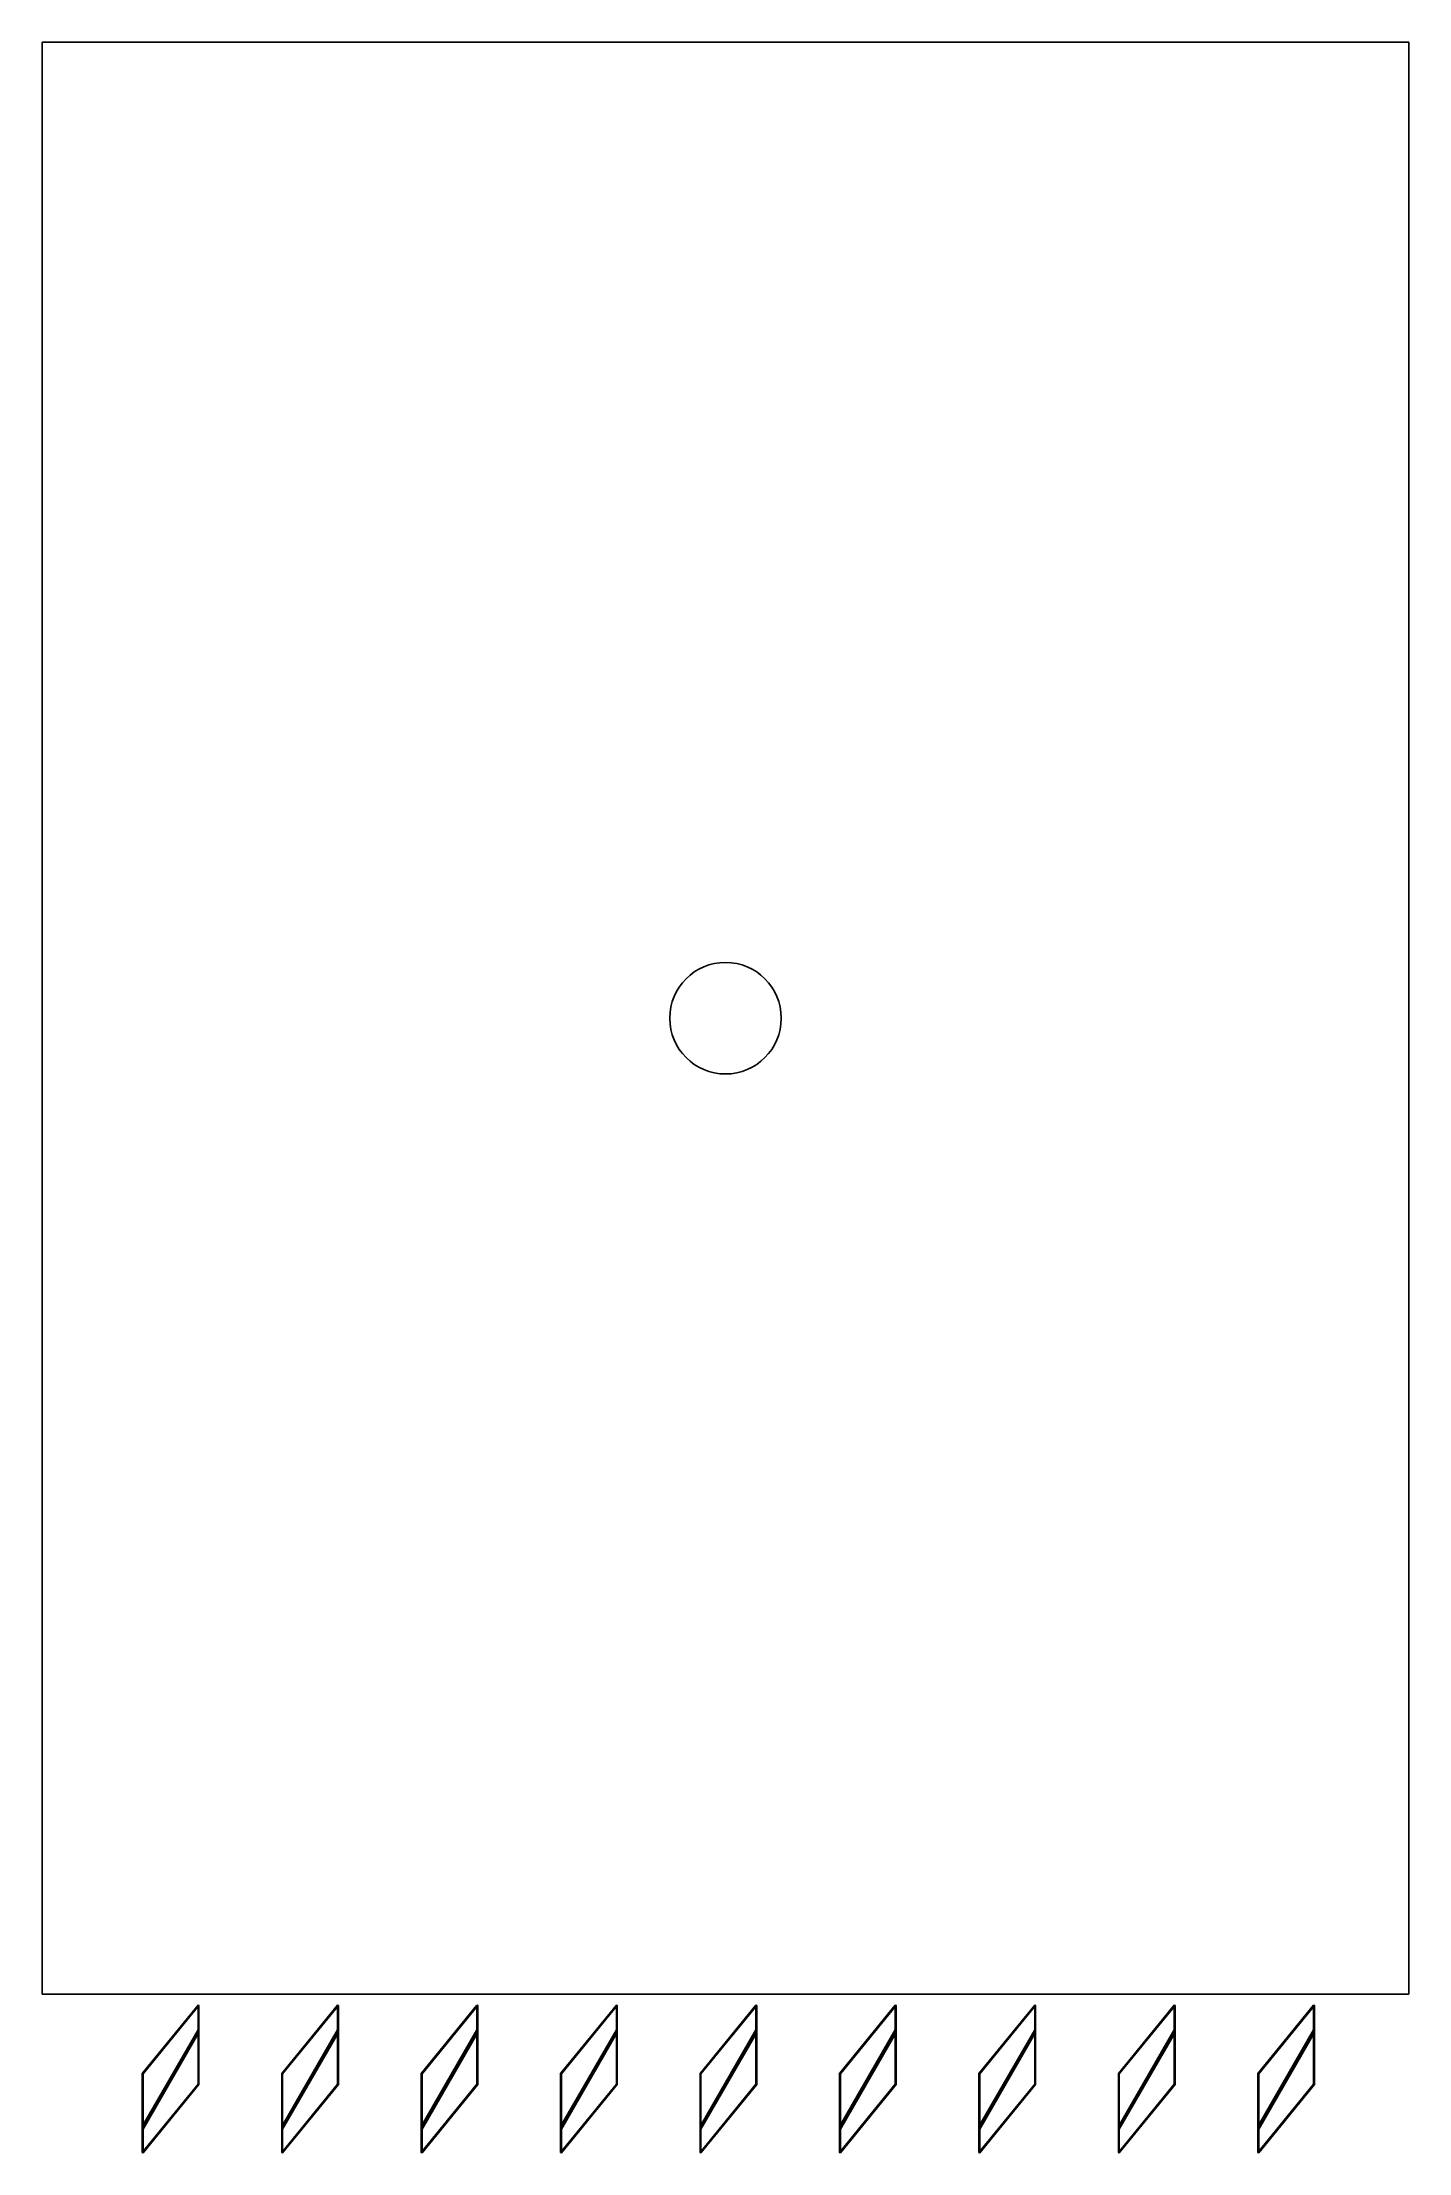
# Model space of a CAD drawing. Header units: metres. Extents: x -16.4 to 2.5, y -1.7 to 7.
# Drawn here: x -2.45 to 2.45, y -0.57 to 7 of the extents above; entities outside this region: 1.
import ezdxf

# ---------------------------------------------------------------- set-up
doc = ezdxf.new("R2010")
doc.units = ezdxf.units.M

msp = doc.modelspace()

# ---------------------------------------------------------------- linework, layer by layer
at = {"layer": 'Fixed Shading', "color": 9}
for points in [[(-1.89134, -0.03964, -0.22752), (-2.09134, -0.28459, 0.01743), (-2.09134, -0.56743, -0.26541), (-1.89134, -0.32248, -0.51036)], [(-1.89134, -0.32248, -0.51036), (-2.09134, -0.56743, -0.26541), (-2.09134, -0.28459, 0.01743), (-1.89134, -0.03964, -0.22752)], [(-1.89134, -0.03964, -0.22752), (-2.08788, -0.286, 0.01885), (-2.09134, -0.28459, 0.01743)], [(-2.09134, -0.28459, 0.01743), (-2.08788, -0.286, 0.01885), (-1.89134, -0.03964, -0.22752)], [(-1.89134, -0.03964, 0.27248), (-2.09134, -0.28459, 0.51743), (-2.09134, -0.56743, 0.23459), (-1.89134, -0.32248, -0.01036)], [(-1.89134, -0.32248, -0.01036), (-2.09134, -0.56743, 0.23459), (-2.09134, -0.28459, 0.51743), (-1.89134, -0.03964, 0.27248)], [(-1.89134, -0.03964, 0.27248), (-2.08788, -0.286, 0.51885), (-2.09134, -0.28459, 0.51743)], [(-2.09134, -0.28459, 0.51743), (-2.08788, -0.286, 0.51885), (-1.89134, -0.03964, 0.27248)], [(-1.89134, -0.03964, 0.77248), (-2.09134, -0.28459, 1.01743), (-2.09134, -0.56743, 0.73459), (-1.89134, -0.32248, 0.48964)], [(-1.89134, -0.32248, 0.48964), (-2.09134, -0.56743, 0.73459), (-2.09134, -0.28459, 1.01743), (-1.89134, -0.03964, 0.77248)], [(-1.89134, -0.03964, 0.77248), (-2.08788, -0.286, 1.01885), (-2.09134, -0.28459, 1.01743)], [(-2.09134, -0.28459, 1.01743), (-2.08788, -0.286, 1.01885), (-1.89134, -0.03964, 0.77248)], [(-1.89134, -0.03964, 1.27248), (-2.09134, -0.28459, 1.51743), (-2.09134, -0.56743, 1.23459), (-1.89134, -0.32248, 0.98964)], [(-1.89134, -0.32248, 0.98964), (-2.09134, -0.56743, 1.23459), (-2.09134, -0.28459, 1.51743), (-1.89134, -0.03964, 1.27248)], [(-1.89134, -0.03964, 1.27248), (-2.08788, -0.286, 1.51885), (-2.09134, -0.28459, 1.51743)], [(-2.09134, -0.28459, 1.51743), (-2.08788, -0.286, 1.51885), (-1.89134, -0.03964, 1.27248)], [(-1.88788, -0.3239, -0.50895), (-2.08788, -0.56885, -0.264), (-2.08788, -0.286, 0.01885), (-1.88788, -0.04105, -0.2261)], [(-1.88788, -0.04105, -0.2261), (-2.08788, -0.286, 0.01885), (-2.08788, -0.56885, -0.264), (-1.88788, -0.3239, -0.50895)], [(-1.88788, -0.3239, -0.00895), (-2.08788, -0.56885, 0.236), (-2.08788, -0.286, 0.51885), (-1.88788, -0.04105, 0.2739)], [(-1.88788, -0.04105, 0.2739), (-2.08788, -0.286, 0.51885), (-2.08788, -0.56885, 0.236), (-1.88788, -0.3239, -0.00895)], [(-1.88788, -0.3239, 0.49105), (-2.08788, -0.56885, 0.736), (-2.08788, -0.286, 1.01885), (-1.88788, -0.04105, 0.7739)], [(-1.88788, -0.04105, 0.7739), (-2.08788, -0.286, 1.01885), (-2.08788, -0.56885, 0.736), (-1.88788, -0.3239, 0.49105)], [(-1.88788, -0.3239, 0.99105), (-2.08788, -0.56885, 1.236), (-2.08788, -0.286, 1.51885), (-1.88788, -0.04105, 1.2739)], [(-1.88788, -0.04105, 1.2739), (-2.08788, -0.286, 1.51885), (-2.08788, -0.56885, 1.236), (-1.88788, -0.3239, 0.99105)], [(-1.89134, -0.32248, -0.51036), (-1.88788, -0.04105, -0.2261), (-1.89134, -0.03964, -0.22752)], [(-1.89134, -0.03964, -0.22752), (-1.88788, -0.04105, -0.2261), (-1.89134, -0.32248, -0.51036)], [(-1.89134, -0.32248, -0.01036), (-1.88788, -0.04105, 0.2739), (-1.89134, -0.03964, 0.27248)], [(-1.89134, -0.03964, 0.27248), (-1.88788, -0.04105, 0.2739), (-1.89134, -0.32248, -0.01036)], [(-1.89134, -0.32248, 0.48964), (-1.88788, -0.04105, 0.7739), (-1.89134, -0.03964, 0.77248)], [(-1.89134, -0.03964, 0.77248), (-1.88788, -0.04105, 0.7739), (-1.89134, -0.32248, 0.48964)], [(-1.89134, -0.32248, 0.98964), (-1.88788, -0.04105, 1.2739), (-1.89134, -0.03964, 1.27248)], [(-1.89134, -0.03964, 1.27248), (-1.88788, -0.04105, 1.2739), (-1.89134, -0.32248, 0.98964)], [(-1.39134, -0.03964, -0.22752), (-1.59134, -0.28459, 0.01743), (-1.59134, -0.56743, -0.26541), (-1.39134, -0.32248, -0.51036)], [(-1.39134, -0.32248, -0.51036), (-1.59134, -0.56743, -0.26541), (-1.59134, -0.28459, 0.01743), (-1.39134, -0.03964, -0.22752)], [(-1.39134, -0.03964, -0.22752), (-1.58788, -0.286, 0.01885), (-1.59134, -0.28459, 0.01743)], [(-1.59134, -0.28459, 0.01743), (-1.58788, -0.286, 0.01885), (-1.39134, -0.03964, -0.22752)], [(-1.39134, -0.03964, 0.27248), (-1.59134, -0.28459, 0.51743), (-1.59134, -0.56743, 0.23459), (-1.39134, -0.32248, -0.01036)], [(-1.39134, -0.32248, -0.01036), (-1.59134, -0.56743, 0.23459), (-1.59134, -0.28459, 0.51743), (-1.39134, -0.03964, 0.27248)], [(-1.39134, -0.03964, 0.27248), (-1.58788, -0.286, 0.51885), (-1.59134, -0.28459, 0.51743)], [(-1.59134, -0.28459, 0.51743), (-1.58788, -0.286, 0.51885), (-1.39134, -0.03964, 0.27248)], [(-1.39134, -0.03964, 0.77248), (-1.59134, -0.28459, 1.01743), (-1.59134, -0.56743, 0.73459), (-1.39134, -0.32248, 0.48964)], [(-1.39134, -0.32248, 0.48964), (-1.59134, -0.56743, 0.73459), (-1.59134, -0.28459, 1.01743), (-1.39134, -0.03964, 0.77248)], [(-1.39134, -0.03964, 0.77248), (-1.58788, -0.286, 1.01885), (-1.59134, -0.28459, 1.01743)], [(-1.59134, -0.28459, 1.01743), (-1.58788, -0.286, 1.01885), (-1.39134, -0.03964, 0.77248)], [(-1.39134, -0.03964, 1.27248), (-1.59134, -0.28459, 1.51743), (-1.59134, -0.56743, 1.23459), (-1.39134, -0.32248, 0.98964)], [(-1.39134, -0.32248, 0.98964), (-1.59134, -0.56743, 1.23459), (-1.59134, -0.28459, 1.51743), (-1.39134, -0.03964, 1.27248)], [(-1.39134, -0.03964, 1.27248), (-1.58788, -0.286, 1.51885), (-1.59134, -0.28459, 1.51743)], [(-1.59134, -0.28459, 1.51743), (-1.58788, -0.286, 1.51885), (-1.39134, -0.03964, 1.27248)], [(-1.38788, -0.3239, -0.50895), (-1.58788, -0.56885, -0.264), (-1.58788, -0.286, 0.01885), (-1.38788, -0.04105, -0.2261)], [(-1.38788, -0.04105, -0.2261), (-1.58788, -0.286, 0.01885), (-1.58788, -0.56885, -0.264), (-1.38788, -0.3239, -0.50895)], [(-1.38788, -0.3239, -0.00895), (-1.58788, -0.56885, 0.236), (-1.58788, -0.286, 0.51885), (-1.38788, -0.04105, 0.2739)], [(-1.38788, -0.04105, 0.2739), (-1.58788, -0.286, 0.51885), (-1.58788, -0.56885, 0.236), (-1.38788, -0.3239, -0.00895)], [(-1.38788, -0.3239, 0.49105), (-1.58788, -0.56885, 0.736), (-1.58788, -0.286, 1.01885), (-1.38788, -0.04105, 0.7739)], [(-1.38788, -0.04105, 0.7739), (-1.58788, -0.286, 1.01885), (-1.58788, -0.56885, 0.736), (-1.38788, -0.3239, 0.49105)], [(-1.38788, -0.3239, 0.99105), (-1.58788, -0.56885, 1.236), (-1.58788, -0.286, 1.51885), (-1.38788, -0.04105, 1.2739)], [(-1.38788, -0.04105, 1.2739), (-1.58788, -0.286, 1.51885), (-1.58788, -0.56885, 1.236), (-1.38788, -0.3239, 0.99105)], [(-1.39134, -0.32248, -0.51036), (-1.38788, -0.04105, -0.2261), (-1.39134, -0.03964, -0.22752)], [(-1.39134, -0.03964, -0.22752), (-1.38788, -0.04105, -0.2261), (-1.39134, -0.32248, -0.51036)], [(-1.39134, -0.32248, -0.01036), (-1.38788, -0.04105, 0.2739), (-1.39134, -0.03964, 0.27248)], [(-1.39134, -0.03964, 0.27248), (-1.38788, -0.04105, 0.2739), (-1.39134, -0.32248, -0.01036)], [(-1.39134, -0.32248, 0.48964), (-1.38788, -0.04105, 0.7739), (-1.39134, -0.03964, 0.77248)], [(-1.39134, -0.03964, 0.77248), (-1.38788, -0.04105, 0.7739), (-1.39134, -0.32248, 0.48964)], [(-1.39134, -0.32248, 0.98964), (-1.38788, -0.04105, 1.2739), (-1.39134, -0.03964, 1.27248)], [(-1.39134, -0.03964, 1.27248), (-1.38788, -0.04105, 1.2739), (-1.39134, -0.32248, 0.98964)], [(-0.89134, -0.03964, -0.22752), (-1.09134, -0.28459, 0.01743), (-1.09134, -0.56743, -0.26541), (-0.89134, -0.32248, -0.51036)], [(-0.89134, -0.32248, -0.51036), (-1.09134, -0.56743, -0.26541), (-1.09134, -0.28459, 0.01743), (-0.89134, -0.03964, -0.22752)], [(-0.89134, -0.03964, -0.22752), (-1.08788, -0.286, 0.01885), (-1.09134, -0.28459, 0.01743)], [(-1.09134, -0.28459, 0.01743), (-1.08788, -0.286, 0.01885), (-0.89134, -0.03964, -0.22752)], [(-0.89134, -0.03964, 0.27248), (-1.09134, -0.28459, 0.51743), (-1.09134, -0.56743, 0.23459), (-0.89134, -0.32248, -0.01036)], [(-0.89134, -0.32248, -0.01036), (-1.09134, -0.56743, 0.23459), (-1.09134, -0.28459, 0.51743), (-0.89134, -0.03964, 0.27248)], [(-0.89134, -0.03964, 0.27248), (-1.08788, -0.286, 0.51885), (-1.09134, -0.28459, 0.51743)], [(-1.09134, -0.28459, 0.51743), (-1.08788, -0.286, 0.51885), (-0.89134, -0.03964, 0.27248)], [(-0.89134, -0.03964, 0.77248), (-1.09134, -0.28459, 1.01743), (-1.09134, -0.56743, 0.73459), (-0.89134, -0.32248, 0.48964)], [(-0.89134, -0.32248, 0.48964), (-1.09134, -0.56743, 0.73459), (-1.09134, -0.28459, 1.01743), (-0.89134, -0.03964, 0.77248)], [(-0.89134, -0.03964, 0.77248), (-1.08788, -0.286, 1.01885), (-1.09134, -0.28459, 1.01743)], [(-1.09134, -0.28459, 1.01743), (-1.08788, -0.286, 1.01885), (-0.89134, -0.03964, 0.77248)], [(-0.89134, -0.03964, 1.27248), (-1.09134, -0.28459, 1.51743), (-1.09134, -0.56743, 1.23459), (-0.89134, -0.32248, 0.98964)], [(-0.89134, -0.32248, 0.98964), (-1.09134, -0.56743, 1.23459), (-1.09134, -0.28459, 1.51743), (-0.89134, -0.03964, 1.27248)], [(-0.89134, -0.03964, 1.27248), (-1.08788, -0.286, 1.51885), (-1.09134, -0.28459, 1.51743)], [(-1.09134, -0.28459, 1.51743), (-1.08788, -0.286, 1.51885), (-0.89134, -0.03964, 1.27248)], [(-0.88788, -0.3239, -0.50895), (-1.08788, -0.56885, -0.264), (-1.08788, -0.286, 0.01885), (-0.88788, -0.04105, -0.2261)], [(-0.88788, -0.04105, -0.2261), (-1.08788, -0.286, 0.01885), (-1.08788, -0.56885, -0.264), (-0.88788, -0.3239, -0.50895)], [(-0.88788, -0.3239, -0.00895), (-1.08788, -0.56885, 0.236), (-1.08788, -0.286, 0.51885), (-0.88788, -0.04105, 0.2739)], [(-0.88788, -0.04105, 0.2739), (-1.08788, -0.286, 0.51885), (-1.08788, -0.56885, 0.236), (-0.88788, -0.3239, -0.00895)], [(-0.88788, -0.3239, 0.49105), (-1.08788, -0.56885, 0.736), (-1.08788, -0.286, 1.01885), (-0.88788, -0.04105, 0.7739)], [(-0.88788, -0.04105, 0.7739), (-1.08788, -0.286, 1.01885), (-1.08788, -0.56885, 0.736), (-0.88788, -0.3239, 0.49105)], [(-0.88788, -0.3239, 0.99105), (-1.08788, -0.56885, 1.236), (-1.08788, -0.286, 1.51885), (-0.88788, -0.04105, 1.2739)], [(-0.88788, -0.04105, 1.2739), (-1.08788, -0.286, 1.51885), (-1.08788, -0.56885, 1.236), (-0.88788, -0.3239, 0.99105)], [(-0.89134, -0.32248, -0.51036), (-0.88788, -0.04105, -0.2261), (-0.89134, -0.03964, -0.22752)], [(-0.89134, -0.03964, -0.22752), (-0.88788, -0.04105, -0.2261), (-0.89134, -0.32248, -0.51036)], [(-0.89134, -0.32248, -0.01036), (-0.88788, -0.04105, 0.2739), (-0.89134, -0.03964, 0.27248)], [(-0.89134, -0.03964, 0.27248), (-0.88788, -0.04105, 0.2739), (-0.89134, -0.32248, -0.01036)], [(-0.89134, -0.32248, 0.48964), (-0.88788, -0.04105, 0.7739), (-0.89134, -0.03964, 0.77248)], [(-0.89134, -0.03964, 0.77248), (-0.88788, -0.04105, 0.7739), (-0.89134, -0.32248, 0.48964)], [(-0.89134, -0.32248, 0.98964), (-0.88788, -0.04105, 1.2739), (-0.89134, -0.03964, 1.27248)], [(-0.89134, -0.03964, 1.27248), (-0.88788, -0.04105, 1.2739), (-0.89134, -0.32248, 0.98964)], [(-0.39134, -0.03964, -0.22752), (-0.59134, -0.28459, 0.01743), (-0.59134, -0.56743, -0.26541), (-0.39134, -0.32248, -0.51036)], [(-0.39134, -0.32248, -0.51036), (-0.59134, -0.56743, -0.26541), (-0.59134, -0.28459, 0.01743), (-0.39134, -0.03964, -0.22752)], [(-0.39134, -0.03964, -0.22752), (-0.58788, -0.286, 0.01885), (-0.59134, -0.28459, 0.01743)], [(-0.59134, -0.28459, 0.01743), (-0.58788, -0.286, 0.01885), (-0.39134, -0.03964, -0.22752)], [(-0.39134, -0.03964, 0.27248), (-0.59134, -0.28459, 0.51743), (-0.59134, -0.56743, 0.23459), (-0.39134, -0.32248, -0.01036)], [(-0.39134, -0.32248, -0.01036), (-0.59134, -0.56743, 0.23459), (-0.59134, -0.28459, 0.51743), (-0.39134, -0.03964, 0.27248)], [(-0.39134, -0.03964, 0.27248), (-0.58788, -0.286, 0.51885), (-0.59134, -0.28459, 0.51743)], [(-0.59134, -0.28459, 0.51743), (-0.58788, -0.286, 0.51885), (-0.39134, -0.03964, 0.27248)], [(-0.39134, -0.03964, 0.77248), (-0.59134, -0.28459, 1.01743), (-0.59134, -0.56743, 0.73459), (-0.39134, -0.32248, 0.48964)], [(-0.39134, -0.32248, 0.48964), (-0.59134, -0.56743, 0.73459), (-0.59134, -0.28459, 1.01743), (-0.39134, -0.03964, 0.77248)], [(-0.39134, -0.03964, 0.77248), (-0.58788, -0.286, 1.01885), (-0.59134, -0.28459, 1.01743)], [(-0.59134, -0.28459, 1.01743), (-0.58788, -0.286, 1.01885), (-0.39134, -0.03964, 0.77248)], [(-0.39134, -0.03964, 1.27248), (-0.59134, -0.28459, 1.51743), (-0.59134, -0.56743, 1.23459), (-0.39134, -0.32248, 0.98964)], [(-0.39134, -0.32248, 0.98964), (-0.59134, -0.56743, 1.23459), (-0.59134, -0.28459, 1.51743), (-0.39134, -0.03964, 1.27248)], [(-0.39134, -0.03964, 1.27248), (-0.58788, -0.286, 1.51885), (-0.59134, -0.28459, 1.51743)], [(-0.59134, -0.28459, 1.51743), (-0.58788, -0.286, 1.51885), (-0.39134, -0.03964, 1.27248)], [(-0.38788, -0.3239, -0.50895), (-0.58788, -0.56885, -0.264), (-0.58788, -0.286, 0.01885), (-0.38788, -0.04105, -0.2261)], [(-0.38788, -0.04105, -0.2261), (-0.58788, -0.286, 0.01885), (-0.58788, -0.56885, -0.264), (-0.38788, -0.3239, -0.50895)], [(-0.38788, -0.3239, -0.00895), (-0.58788, -0.56885, 0.236), (-0.58788, -0.286, 0.51885), (-0.38788, -0.04105, 0.2739)], [(-0.38788, -0.04105, 0.2739), (-0.58788, -0.286, 0.51885), (-0.58788, -0.56885, 0.236), (-0.38788, -0.3239, -0.00895)], [(-0.38788, -0.3239, 0.49105), (-0.58788, -0.56885, 0.736), (-0.58788, -0.286, 1.01885), (-0.38788, -0.04105, 0.7739)], [(-0.38788, -0.04105, 0.7739), (-0.58788, -0.286, 1.01885), (-0.58788, -0.56885, 0.736), (-0.38788, -0.3239, 0.49105)], [(-0.38788, -0.3239, 0.99105), (-0.58788, -0.56885, 1.236), (-0.58788, -0.286, 1.51885), (-0.38788, -0.04105, 1.2739)], [(-0.38788, -0.04105, 1.2739), (-0.58788, -0.286, 1.51885), (-0.58788, -0.56885, 1.236), (-0.38788, -0.3239, 0.99105)], [(-0.39134, -0.32248, -0.51036), (-0.38788, -0.04105, -0.2261), (-0.39134, -0.03964, -0.22752)], [(-0.39134, -0.03964, -0.22752), (-0.38788, -0.04105, -0.2261), (-0.39134, -0.32248, -0.51036)], [(-0.39134, -0.32248, -0.01036), (-0.38788, -0.04105, 0.2739), (-0.39134, -0.03964, 0.27248)], [(-0.39134, -0.03964, 0.27248), (-0.38788, -0.04105, 0.2739), (-0.39134, -0.32248, -0.01036)], [(-0.39134, -0.32248, 0.48964), (-0.38788, -0.04105, 0.7739), (-0.39134, -0.03964, 0.77248)], [(-0.39134, -0.03964, 0.77248), (-0.38788, -0.04105, 0.7739), (-0.39134, -0.32248, 0.48964)], [(-0.39134, -0.32248, 0.98964), (-0.38788, -0.04105, 1.2739), (-0.39134, -0.03964, 1.27248)], [(-0.39134, -0.03964, 1.27248), (-0.38788, -0.04105, 1.2739), (-0.39134, -0.32248, 0.98964)], [(0.10866, -0.03964, -0.22752), (-0.09134, -0.28459, 0.01743), (-0.09134, -0.56743, -0.26541), (0.10866, -0.32248, -0.51036)], [(0.10866, -0.32248, -0.51036), (-0.09134, -0.56743, -0.26541), (-0.09134, -0.28459, 0.01743), (0.10866, -0.03964, -0.22752)], [(0.10866, -0.03964, -0.22752), (-0.08788, -0.286, 0.01885), (-0.09134, -0.28459, 0.01743)], [(-0.09134, -0.28459, 0.01743), (-0.08788, -0.286, 0.01885), (0.10866, -0.03964, -0.22752)], [(0.10866, -0.03964, 0.27248), (-0.09134, -0.28459, 0.51743), (-0.09134, -0.56743, 0.23459), (0.10866, -0.32248, -0.01036)], [(0.10866, -0.32248, -0.01036), (-0.09134, -0.56743, 0.23459), (-0.09134, -0.28459, 0.51743), (0.10866, -0.03964, 0.27248)], [(0.10866, -0.03964, 0.27248), (-0.08788, -0.286, 0.51885), (-0.09134, -0.28459, 0.51743)], [(-0.09134, -0.28459, 0.51743), (-0.08788, -0.286, 0.51885), (0.10866, -0.03964, 0.27248)], [(0.10866, -0.03964, 0.77248), (-0.09134, -0.28459, 1.01743), (-0.09134, -0.56743, 0.73459), (0.10866, -0.32248, 0.48964)], [(0.10866, -0.32248, 0.48964), (-0.09134, -0.56743, 0.73459), (-0.09134, -0.28459, 1.01743), (0.10866, -0.03964, 0.77248)], [(0.10866, -0.03964, 0.77248), (-0.08788, -0.286, 1.01885), (-0.09134, -0.28459, 1.01743)], [(-0.09134, -0.28459, 1.01743), (-0.08788, -0.286, 1.01885), (0.10866, -0.03964, 0.77248)], [(0.10866, -0.03964, 1.27248), (-0.09134, -0.28459, 1.51743), (-0.09134, -0.56743, 1.23459), (0.10866, -0.32248, 0.98964)], [(0.10866, -0.32248, 0.98964), (-0.09134, -0.56743, 1.23459), (-0.09134, -0.28459, 1.51743), (0.10866, -0.03964, 1.27248)], [(0.10866, -0.03964, 1.27248), (-0.08788, -0.286, 1.51885), (-0.09134, -0.28459, 1.51743)], [(-0.09134, -0.28459, 1.51743), (-0.08788, -0.286, 1.51885), (0.10866, -0.03964, 1.27248)], [(0.11212, -0.3239, -0.50895), (-0.08788, -0.56885, -0.264), (-0.08788, -0.286, 0.01885), (0.11212, -0.04105, -0.2261)], [(0.11212, -0.04105, -0.2261), (-0.08788, -0.286, 0.01885), (-0.08788, -0.56885, -0.264), (0.11212, -0.3239, -0.50895)], [(0.11212, -0.3239, -0.00895), (-0.08788, -0.56885, 0.236), (-0.08788, -0.286, 0.51885), (0.11212, -0.04105, 0.2739)], [(0.11212, -0.04105, 0.2739), (-0.08788, -0.286, 0.51885), (-0.08788, -0.56885, 0.236), (0.11212, -0.3239, -0.00895)], [(0.11212, -0.3239, 0.49105), (-0.08788, -0.56885, 0.736), (-0.08788, -0.286, 1.01885), (0.11212, -0.04105, 0.7739)], [(0.11212, -0.04105, 0.7739), (-0.08788, -0.286, 1.01885), (-0.08788, -0.56885, 0.736), (0.11212, -0.3239, 0.49105)], [(0.11212, -0.3239, 0.99105), (-0.08788, -0.56885, 1.236), (-0.08788, -0.286, 1.51885), (0.11212, -0.04105, 1.2739)], [(0.11212, -0.04105, 1.2739), (-0.08788, -0.286, 1.51885), (-0.08788, -0.56885, 1.236), (0.11212, -0.3239, 0.99105)], [(0.10866, -0.32248, -0.51036), (0.11212, -0.04105, -0.2261), (0.10866, -0.03964, -0.22752)], [(0.10866, -0.03964, -0.22752), (0.11212, -0.04105, -0.2261), (0.10866, -0.32248, -0.51036)], [(0.10866, -0.32248, -0.01036), (0.11212, -0.04105, 0.2739), (0.10866, -0.03964, 0.27248)], [(0.10866, -0.03964, 0.27248), (0.11212, -0.04105, 0.2739), (0.10866, -0.32248, -0.01036)], [(0.10866, -0.32248, 0.48964), (0.11212, -0.04105, 0.7739), (0.10866, -0.03964, 0.77248)], [(0.10866, -0.03964, 0.77248), (0.11212, -0.04105, 0.7739), (0.10866, -0.32248, 0.48964)], [(0.10866, -0.32248, 0.98964), (0.11212, -0.04105, 1.2739), (0.10866, -0.03964, 1.27248)], [(0.10866, -0.03964, 1.27248), (0.11212, -0.04105, 1.2739), (0.10866, -0.32248, 0.98964)], [(0.60866, -0.03964, -0.22752), (0.40866, -0.28459, 0.01743), (0.40866, -0.56743, -0.26541), (0.60866, -0.32248, -0.51036)], [(0.60866, -0.32248, -0.51036), (0.40866, -0.56743, -0.26541), (0.40866, -0.28459, 0.01743), (0.60866, -0.03964, -0.22752)], [(0.60866, -0.03964, -0.22752), (0.41212, -0.286, 0.01885), (0.40866, -0.28459, 0.01743)], [(0.40866, -0.28459, 0.01743), (0.41212, -0.286, 0.01885), (0.60866, -0.03964, -0.22752)], [(0.60866, -0.03964, 0.27248), (0.40866, -0.28459, 0.51743), (0.40866, -0.56743, 0.23459), (0.60866, -0.32248, -0.01036)], [(0.60866, -0.32248, -0.01036), (0.40866, -0.56743, 0.23459), (0.40866, -0.28459, 0.51743), (0.60866, -0.03964, 0.27248)], [(0.60866, -0.03964, 0.27248), (0.41212, -0.286, 0.51885), (0.40866, -0.28459, 0.51743)], [(0.40866, -0.28459, 0.51743), (0.41212, -0.286, 0.51885), (0.60866, -0.03964, 0.27248)], [(0.60866, -0.03964, 0.77248), (0.40866, -0.28459, 1.01743), (0.40866, -0.56743, 0.73459), (0.60866, -0.32248, 0.48964)], [(0.60866, -0.32248, 0.48964), (0.40866, -0.56743, 0.73459), (0.40866, -0.28459, 1.01743), (0.60866, -0.03964, 0.77248)], [(0.60866, -0.03964, 0.77248), (0.41212, -0.286, 1.01885), (0.40866, -0.28459, 1.01743)], [(0.40866, -0.28459, 1.01743), (0.41212, -0.286, 1.01885), (0.60866, -0.03964, 0.77248)], [(0.60866, -0.03964, 1.27248), (0.40866, -0.28459, 1.51743), (0.40866, -0.56743, 1.23459), (0.60866, -0.32248, 0.98964)], [(0.60866, -0.32248, 0.98964), (0.40866, -0.56743, 1.23459), (0.40866, -0.28459, 1.51743), (0.60866, -0.03964, 1.27248)], [(0.60866, -0.03964, 1.27248), (0.41212, -0.286, 1.51885), (0.40866, -0.28459, 1.51743)], [(0.40866, -0.28459, 1.51743), (0.41212, -0.286, 1.51885), (0.60866, -0.03964, 1.27248)], [(0.61212, -0.3239, -0.50895), (0.41212, -0.56885, -0.264), (0.41212, -0.286, 0.01885), (0.61212, -0.04105, -0.2261)], [(0.61212, -0.04105, -0.2261), (0.41212, -0.286, 0.01885), (0.41212, -0.56885, -0.264), (0.61212, -0.3239, -0.50895)], [(0.61212, -0.3239, -0.00895), (0.41212, -0.56885, 0.236), (0.41212, -0.286, 0.51885), (0.61212, -0.04105, 0.2739)], [(0.61212, -0.04105, 0.2739), (0.41212, -0.286, 0.51885), (0.41212, -0.56885, 0.236), (0.61212, -0.3239, -0.00895)], [(0.61212, -0.3239, 0.49105), (0.41212, -0.56885, 0.736), (0.41212, -0.286, 1.01885), (0.61212, -0.04105, 0.7739)], [(0.61212, -0.04105, 0.7739), (0.41212, -0.286, 1.01885), (0.41212, -0.56885, 0.736), (0.61212, -0.3239, 0.49105)], [(0.61212, -0.3239, 0.99105), (0.41212, -0.56885, 1.236), (0.41212, -0.286, 1.51885), (0.61212, -0.04105, 1.2739)], [(0.61212, -0.04105, 1.2739), (0.41212, -0.286, 1.51885), (0.41212, -0.56885, 1.236), (0.61212, -0.3239, 0.99105)], [(0.60866, -0.32248, -0.51036), (0.61212, -0.04105, -0.2261), (0.60866, -0.03964, -0.22752)], [(0.60866, -0.03964, -0.22752), (0.61212, -0.04105, -0.2261), (0.60866, -0.32248, -0.51036)], [(0.60866, -0.32248, -0.01036), (0.61212, -0.04105, 0.2739), (0.60866, -0.03964, 0.27248)], [(0.60866, -0.03964, 0.27248), (0.61212, -0.04105, 0.2739), (0.60866, -0.32248, -0.01036)], [(0.60866, -0.32248, 0.48964), (0.61212, -0.04105, 0.7739), (0.60866, -0.03964, 0.77248)], [(0.60866, -0.03964, 0.77248), (0.61212, -0.04105, 0.7739), (0.60866, -0.32248, 0.48964)], [(0.60866, -0.32248, 0.98964), (0.61212, -0.04105, 1.2739), (0.60866, -0.03964, 1.27248)], [(0.60866, -0.03964, 1.27248), (0.61212, -0.04105, 1.2739), (0.60866, -0.32248, 0.98964)], [(1.10866, -0.03964, -0.22752), (0.90866, -0.28459, 0.01743), (0.90866, -0.56743, -0.26541), (1.10866, -0.32248, -0.51036)], [(1.10866, -0.32248, -0.51036), (0.90866, -0.56743, -0.26541), (0.90866, -0.28459, 0.01743), (1.10866, -0.03964, -0.22752)], [(1.10866, -0.03964, -0.22752), (0.91212, -0.286, 0.01885), (0.90866, -0.28459, 0.01743)], [(0.90866, -0.28459, 0.01743), (0.91212, -0.286, 0.01885), (1.10866, -0.03964, -0.22752)], [(1.10866, -0.03964, 0.27248), (0.90866, -0.28459, 0.51743), (0.90866, -0.56743, 0.23459), (1.10866, -0.32248, -0.01036)], [(1.10866, -0.32248, -0.01036), (0.90866, -0.56743, 0.23459), (0.90866, -0.28459, 0.51743), (1.10866, -0.03964, 0.27248)], [(1.10866, -0.03964, 0.27248), (0.91212, -0.286, 0.51885), (0.90866, -0.28459, 0.51743)], [(0.90866, -0.28459, 0.51743), (0.91212, -0.286, 0.51885), (1.10866, -0.03964, 0.27248)], [(1.10866, -0.03964, 0.77248), (0.90866, -0.28459, 1.01743), (0.90866, -0.56743, 0.73459), (1.10866, -0.32248, 0.48964)], [(1.10866, -0.32248, 0.48964), (0.90866, -0.56743, 0.73459), (0.90866, -0.28459, 1.01743), (1.10866, -0.03964, 0.77248)], [(1.10866, -0.03964, 0.77248), (0.91212, -0.286, 1.01885), (0.90866, -0.28459, 1.01743)], [(0.90866, -0.28459, 1.01743), (0.91212, -0.286, 1.01885), (1.10866, -0.03964, 0.77248)], [(1.10866, -0.03964, 1.27248), (0.90866, -0.28459, 1.51743), (0.90866, -0.56743, 1.23459), (1.10866, -0.32248, 0.98964)], [(1.10866, -0.32248, 0.98964), (0.90866, -0.56743, 1.23459), (0.90866, -0.28459, 1.51743), (1.10866, -0.03964, 1.27248)], [(1.10866, -0.03964, 1.27248), (0.91212, -0.286, 1.51885), (0.90866, -0.28459, 1.51743)], [(0.90866, -0.28459, 1.51743), (0.91212, -0.286, 1.51885), (1.10866, -0.03964, 1.27248)], [(1.11212, -0.3239, -0.50895), (0.91212, -0.56885, -0.264), (0.91212, -0.286, 0.01885), (1.11212, -0.04105, -0.2261)], [(1.11212, -0.04105, -0.2261), (0.91212, -0.286, 0.01885), (0.91212, -0.56885, -0.264), (1.11212, -0.3239, -0.50895)], [(1.11212, -0.3239, -0.00895), (0.91212, -0.56885, 0.236), (0.91212, -0.286, 0.51885), (1.11212, -0.04105, 0.2739)], [(1.11212, -0.04105, 0.2739), (0.91212, -0.286, 0.51885), (0.91212, -0.56885, 0.236), (1.11212, -0.3239, -0.00895)], [(1.11212, -0.3239, 0.49105), (0.91212, -0.56885, 0.736), (0.91212, -0.286, 1.01885), (1.11212, -0.04105, 0.7739)], [(1.11212, -0.04105, 0.7739), (0.91212, -0.286, 1.01885), (0.91212, -0.56885, 0.736), (1.11212, -0.3239, 0.49105)], [(1.11212, -0.3239, 0.99105), (0.91212, -0.56885, 1.236), (0.91212, -0.286, 1.51885), (1.11212, -0.04105, 1.2739)], [(1.11212, -0.04105, 1.2739), (0.91212, -0.286, 1.51885), (0.91212, -0.56885, 1.236), (1.11212, -0.3239, 0.99105)], [(1.10866, -0.32248, -0.51036), (1.11212, -0.04105, -0.2261), (1.10866, -0.03964, -0.22752)], [(1.10866, -0.03964, -0.22752), (1.11212, -0.04105, -0.2261), (1.10866, -0.32248, -0.51036)], [(1.10866, -0.32248, -0.01036), (1.11212, -0.04105, 0.2739), (1.10866, -0.03964, 0.27248)], [(1.10866, -0.03964, 0.27248), (1.11212, -0.04105, 0.2739), (1.10866, -0.32248, -0.01036)], [(1.10866, -0.32248, 0.48964), (1.11212, -0.04105, 0.7739), (1.10866, -0.03964, 0.77248)], [(1.10866, -0.03964, 0.77248), (1.11212, -0.04105, 0.7739), (1.10866, -0.32248, 0.48964)], [(1.10866, -0.32248, 0.98964), (1.11212, -0.04105, 1.2739), (1.10866, -0.03964, 1.27248)], [(1.10866, -0.03964, 1.27248), (1.11212, -0.04105, 1.2739), (1.10866, -0.32248, 0.98964)], [(1.60866, -0.03964, -0.22752), (1.40866, -0.28459, 0.01743), (1.40866, -0.56743, -0.26541), (1.60866, -0.32248, -0.51036)], [(1.60866, -0.32248, -0.51036), (1.40866, -0.56743, -0.26541), (1.40866, -0.28459, 0.01743), (1.60866, -0.03964, -0.22752)], [(1.60866, -0.03964, -0.22752), (1.41212, -0.286, 0.01885), (1.40866, -0.28459, 0.01743)], [(1.40866, -0.28459, 0.01743), (1.41212, -0.286, 0.01885), (1.60866, -0.03964, -0.22752)], [(1.60866, -0.03964, 0.27248), (1.40866, -0.28459, 0.51743), (1.40866, -0.56743, 0.23459), (1.60866, -0.32248, -0.01036)], [(1.60866, -0.32248, -0.01036), (1.40866, -0.56743, 0.23459), (1.40866, -0.28459, 0.51743), (1.60866, -0.03964, 0.27248)], [(1.60866, -0.03964, 0.27248), (1.41212, -0.286, 0.51885), (1.40866, -0.28459, 0.51743)], [(1.40866, -0.28459, 0.51743), (1.41212, -0.286, 0.51885), (1.60866, -0.03964, 0.27248)], [(1.60866, -0.03964, 0.77248), (1.40866, -0.28459, 1.01743), (1.40866, -0.56743, 0.73459), (1.60866, -0.32248, 0.48964)], [(1.60866, -0.32248, 0.48964), (1.40866, -0.56743, 0.73459), (1.40866, -0.28459, 1.01743), (1.60866, -0.03964, 0.77248)], [(1.60866, -0.03964, 0.77248), (1.41212, -0.286, 1.01885), (1.40866, -0.28459, 1.01743)], [(1.40866, -0.28459, 1.01743), (1.41212, -0.286, 1.01885), (1.60866, -0.03964, 0.77248)], [(1.60866, -0.03964, 1.27248), (1.40866, -0.28459, 1.51743), (1.40866, -0.56743, 1.23459), (1.60866, -0.32248, 0.98964)], [(1.60866, -0.32248, 0.98964), (1.40866, -0.56743, 1.23459), (1.40866, -0.28459, 1.51743), (1.60866, -0.03964, 1.27248)], [(1.60866, -0.03964, 1.27248), (1.41212, -0.286, 1.51885), (1.40866, -0.28459, 1.51743)], [(1.40866, -0.28459, 1.51743), (1.41212, -0.286, 1.51885), (1.60866, -0.03964, 1.27248)], [(1.61212, -0.3239, -0.50895), (1.41212, -0.56885, -0.264), (1.41212, -0.286, 0.01885), (1.61212, -0.04105, -0.2261)], [(1.61212, -0.04105, -0.2261), (1.41212, -0.286, 0.01885), (1.41212, -0.56885, -0.264), (1.61212, -0.3239, -0.50895)], [(1.61212, -0.3239, -0.00895), (1.41212, -0.56885, 0.236), (1.41212, -0.286, 0.51885), (1.61212, -0.04105, 0.2739)], [(1.61212, -0.04105, 0.2739), (1.41212, -0.286, 0.51885), (1.41212, -0.56885, 0.236), (1.61212, -0.3239, -0.00895)], [(1.61212, -0.3239, 0.49105), (1.41212, -0.56885, 0.736), (1.41212, -0.286, 1.01885), (1.61212, -0.04105, 0.7739)], [(1.61212, -0.04105, 0.7739), (1.41212, -0.286, 1.01885), (1.41212, -0.56885, 0.736), (1.61212, -0.3239, 0.49105)], [(1.61212, -0.3239, 0.99105), (1.41212, -0.56885, 1.236), (1.41212, -0.286, 1.51885), (1.61212, -0.04105, 1.2739)], [(1.61212, -0.04105, 1.2739), (1.41212, -0.286, 1.51885), (1.41212, -0.56885, 1.236), (1.61212, -0.3239, 0.99105)], [(1.60866, -0.32248, -0.51036), (1.61212, -0.04105, -0.2261), (1.60866, -0.03964, -0.22752)], [(1.60866, -0.03964, -0.22752), (1.61212, -0.04105, -0.2261), (1.60866, -0.32248, -0.51036)], [(1.60866, -0.32248, -0.01036), (1.61212, -0.04105, 0.2739), (1.60866, -0.03964, 0.27248)], [(1.60866, -0.03964, 0.27248), (1.61212, -0.04105, 0.2739), (1.60866, -0.32248, -0.01036)], [(1.60866, -0.32248, 0.48964), (1.61212, -0.04105, 0.7739), (1.60866, -0.03964, 0.77248)], [(1.60866, -0.03964, 0.77248), (1.61212, -0.04105, 0.7739), (1.60866, -0.32248, 0.48964)], [(1.60866, -0.32248, 0.98964), (1.61212, -0.04105, 1.2739), (1.60866, -0.03964, 1.27248)], [(1.60866, -0.03964, 1.27248), (1.61212, -0.04105, 1.2739), (1.60866, -0.32248, 0.98964)], [(2.10866, -0.03964, -0.22752), (1.90866, -0.28459, 0.01743), (1.90866, -0.56743, -0.26541), (2.10866, -0.32248, -0.51036)], [(2.10866, -0.32248, -0.51036), (1.90866, -0.56743, -0.26541), (1.90866, -0.28459, 0.01743), (2.10866, -0.03964, -0.22752)], [(2.10866, -0.03964, -0.22752), (1.91212, -0.286, 0.01885), (1.90866, -0.28459, 0.01743)], [(1.90866, -0.28459, 0.01743), (1.91212, -0.286, 0.01885), (2.10866, -0.03964, -0.22752)], [(2.10866, -0.03964, 0.27248), (1.90866, -0.28459, 0.51743), (1.90866, -0.56743, 0.23459), (2.10866, -0.32248, -0.01036)], [(2.10866, -0.32248, -0.01036), (1.90866, -0.56743, 0.23459), (1.90866, -0.28459, 0.51743), (2.10866, -0.03964, 0.27248)], [(2.10866, -0.03964, 0.27248), (1.91212, -0.286, 0.51885), (1.90866, -0.28459, 0.51743)], [(1.90866, -0.28459, 0.51743), (1.91212, -0.286, 0.51885), (2.10866, -0.03964, 0.27248)], [(2.10866, -0.03964, 0.77248), (1.90866, -0.28459, 1.01743), (1.90866, -0.56743, 0.73459), (2.10866, -0.32248, 0.48964)], [(2.10866, -0.32248, 0.48964), (1.90866, -0.56743, 0.73459), (1.90866, -0.28459, 1.01743), (2.10866, -0.03964, 0.77248)], [(2.10866, -0.03964, 0.77248), (1.91212, -0.286, 1.01885), (1.90866, -0.28459, 1.01743)], [(1.90866, -0.28459, 1.01743), (1.91212, -0.286, 1.01885), (2.10866, -0.03964, 0.77248)], [(2.10866, -0.03964, 1.27248), (1.90866, -0.28459, 1.51743), (1.90866, -0.56743, 1.23459), (2.10866, -0.32248, 0.98964)], [(2.10866, -0.32248, 0.98964), (1.90866, -0.56743, 1.23459), (1.90866, -0.28459, 1.51743), (2.10866, -0.03964, 1.27248)], [(2.10866, -0.03964, 1.27248), (1.91212, -0.286, 1.51885), (1.90866, -0.28459, 1.51743)], [(1.90866, -0.28459, 1.51743), (1.91212, -0.286, 1.51885), (2.10866, -0.03964, 1.27248)], [(2.11212, -0.3239, -0.50895), (1.91212, -0.56885, -0.264), (1.91212, -0.286, 0.01885), (2.11212, -0.04105, -0.2261)], [(2.11212, -0.04105, -0.2261), (1.91212, -0.286, 0.01885), (1.91212, -0.56885, -0.264), (2.11212, -0.3239, -0.50895)], [(2.11212, -0.3239, -0.00895), (1.91212, -0.56885, 0.236), (1.91212, -0.286, 0.51885), (2.11212, -0.04105, 0.2739)], [(2.11212, -0.04105, 0.2739), (1.91212, -0.286, 0.51885), (1.91212, -0.56885, 0.236), (2.11212, -0.3239, -0.00895)], [(2.11212, -0.3239, 0.49105), (1.91212, -0.56885, 0.736), (1.91212, -0.286, 1.01885), (2.11212, -0.04105, 0.7739)], [(2.11212, -0.04105, 0.7739), (1.91212, -0.286, 1.01885), (1.91212, -0.56885, 0.736), (2.11212, -0.3239, 0.49105)], [(2.11212, -0.3239, 0.99105), (1.91212, -0.56885, 1.236), (1.91212, -0.286, 1.51885), (2.11212, -0.04105, 1.2739)], [(2.11212, -0.04105, 1.2739), (1.91212, -0.286, 1.51885), (1.91212, -0.56885, 1.236), (2.11212, -0.3239, 0.99105)], [(2.10866, -0.32248, -0.51036), (2.11212, -0.04105, -0.2261), (2.10866, -0.03964, -0.22752)], [(2.10866, -0.03964, -0.22752), (2.11212, -0.04105, -0.2261), (2.10866, -0.32248, -0.51036)], [(2.10866, -0.32248, -0.01036), (2.11212, -0.04105, 0.2739), (2.10866, -0.03964, 0.27248)], [(2.10866, -0.03964, 0.27248), (2.11212, -0.04105, 0.2739), (2.10866, -0.32248, -0.01036)], [(2.10866, -0.32248, 0.48964), (2.11212, -0.04105, 0.7739), (2.10866, -0.03964, 0.77248)], [(2.10866, -0.03964, 0.77248), (2.11212, -0.04105, 0.7739), (2.10866, -0.32248, 0.48964)], [(2.10866, -0.32248, 0.98964), (2.11212, -0.04105, 1.2739), (2.10866, -0.03964, 1.27248)], [(2.10866, -0.03964, 1.27248), (2.11212, -0.04105, 1.2739), (2.10866, -0.32248, 0.98964)], [(-1.89134, -0.12833, -1.05297), (-2.09134, -0.47469, -1.04692), (-2.09134, -0.48167, -1.44686), (-1.89134, -0.13531, -1.45291)], [(-1.89134, -0.13531, -1.45291), (-2.09134, -0.48167, -1.44686), (-2.09134, -0.47469, -1.04692), (-1.89134, -0.12833, -1.05297)], [(-1.89134, -0.12833, -1.05297), (-2.08788, -0.47669, -1.04689), (-2.09134, -0.47469, -1.04692)], [(-2.09134, -0.47469, -1.04692), (-2.08788, -0.47669, -1.04689), (-1.89134, -0.12833, -1.05297)], [(-1.89134, -0.12833, -0.55297), (-2.09134, -0.47469, -0.54692), (-2.09134, -0.48167, -0.94686), (-1.89134, -0.13531, -0.95291)], [(-1.89134, -0.13531, -0.95291), (-2.09134, -0.48167, -0.94686), (-2.09134, -0.47469, -0.54692), (-1.89134, -0.12833, -0.55297)], [(-1.89134, -0.12833, -0.55297), (-2.08788, -0.47669, -0.54689), (-2.09134, -0.47469, -0.54692)], [(-2.09134, -0.47469, -0.54692), (-2.08788, -0.47669, -0.54689), (-1.89134, -0.12833, -0.55297)], [(-2.09134, -0.48167, -1.44686), (-1.88788, -0.13731, -1.45287), (-1.89134, -0.13531, -1.45291)], [(-1.89134, -0.13531, -1.45291), (-1.88788, -0.13731, -1.45287), (-2.09134, -0.48167, -1.44686)], [(-2.09134, -0.48167, -0.94686), (-1.88788, -0.13731, -0.95287), (-1.89134, -0.13531, -0.95291)], [(-1.89134, -0.13531, -0.95291), (-1.88788, -0.13731, -0.95287), (-2.09134, -0.48167, -0.94686)], [(-1.88788, -0.13731, -1.45287), (-2.08788, -0.48367, -1.44682), (-2.08788, -0.47669, -1.04689), (-1.88788, -0.13033, -1.05293)], [(-1.88788, -0.13033, -1.05293), (-2.08788, -0.47669, -1.04689), (-2.08788, -0.48367, -1.44682), (-1.88788, -0.13731, -1.45287)], [(-1.88788, -0.13731, -0.95287), (-2.08788, -0.48367, -0.94682), (-2.08788, -0.47669, -0.54689), (-1.88788, -0.13033, -0.55293)], [(-1.88788, -0.13033, -0.55293), (-2.08788, -0.47669, -0.54689), (-2.08788, -0.48367, -0.94682), (-1.88788, -0.13731, -0.95287)], [(-1.89134, -0.13531, -1.45291), (-1.88788, -0.13033, -1.05293), (-1.89134, -0.12833, -1.05297)], [(-1.89134, -0.12833, -1.05297), (-1.88788, -0.13033, -1.05293), (-1.89134, -0.13531, -1.45291)], [(-1.89134, -0.13531, -0.95291), (-1.88788, -0.13033, -0.55293), (-1.89134, -0.12833, -0.55297)], [(-1.89134, -0.12833, -0.55297), (-1.88788, -0.13033, -0.55293), (-1.89134, -0.13531, -0.95291)], [(-1.39134, -0.12833, -1.05297), (-1.59134, -0.47469, -1.04692), (-1.59134, -0.48167, -1.44686), (-1.39134, -0.13531, -1.45291)], [(-1.39134, -0.13531, -1.45291), (-1.59134, -0.48167, -1.44686), (-1.59134, -0.47469, -1.04692), (-1.39134, -0.12833, -1.05297)], [(-1.39134, -0.12833, -1.05297), (-1.58788, -0.47669, -1.04689), (-1.59134, -0.47469, -1.04692)], [(-1.59134, -0.47469, -1.04692), (-1.58788, -0.47669, -1.04689), (-1.39134, -0.12833, -1.05297)], [(-1.39134, -0.12833, -0.55297), (-1.59134, -0.47469, -0.54692), (-1.59134, -0.48167, -0.94686), (-1.39134, -0.13531, -0.95291)], [(-1.39134, -0.13531, -0.95291), (-1.59134, -0.48167, -0.94686), (-1.59134, -0.47469, -0.54692), (-1.39134, -0.12833, -0.55297)], [(-1.39134, -0.12833, -0.55297), (-1.58788, -0.47669, -0.54689), (-1.59134, -0.47469, -0.54692)], [(-1.59134, -0.47469, -0.54692), (-1.58788, -0.47669, -0.54689), (-1.39134, -0.12833, -0.55297)], [(-1.59134, -0.48167, -1.44686), (-1.38788, -0.13731, -1.45287), (-1.39134, -0.13531, -1.45291)], [(-1.39134, -0.13531, -1.45291), (-1.38788, -0.13731, -1.45287), (-1.59134, -0.48167, -1.44686)], [(-1.59134, -0.48167, -0.94686), (-1.38788, -0.13731, -0.95287), (-1.39134, -0.13531, -0.95291)], [(-1.39134, -0.13531, -0.95291), (-1.38788, -0.13731, -0.95287), (-1.59134, -0.48167, -0.94686)], [(-1.38788, -0.13731, -1.45287), (-1.58788, -0.48367, -1.44682), (-1.58788, -0.47669, -1.04689), (-1.38788, -0.13033, -1.05293)], [(-1.38788, -0.13033, -1.05293), (-1.58788, -0.47669, -1.04689), (-1.58788, -0.48367, -1.44682), (-1.38788, -0.13731, -1.45287)], [(-1.38788, -0.13731, -0.95287), (-1.58788, -0.48367, -0.94682), (-1.58788, -0.47669, -0.54689), (-1.38788, -0.13033, -0.55293)], [(-1.38788, -0.13033, -0.55293), (-1.58788, -0.47669, -0.54689), (-1.58788, -0.48367, -0.94682), (-1.38788, -0.13731, -0.95287)], [(-1.39134, -0.13531, -1.45291), (-1.38788, -0.13033, -1.05293), (-1.39134, -0.12833, -1.05297)], [(-1.39134, -0.12833, -1.05297), (-1.38788, -0.13033, -1.05293), (-1.39134, -0.13531, -1.45291)], [(-1.39134, -0.13531, -0.95291), (-1.38788, -0.13033, -0.55293), (-1.39134, -0.12833, -0.55297)], [(-1.39134, -0.12833, -0.55297), (-1.38788, -0.13033, -0.55293), (-1.39134, -0.13531, -0.95291)], [(-0.89134, -0.12833, -1.05297), (-1.09134, -0.47469, -1.04692), (-1.09134, -0.48167, -1.44686), (-0.89134, -0.13531, -1.45291)], [(-0.89134, -0.13531, -1.45291), (-1.09134, -0.48167, -1.44686), (-1.09134, -0.47469, -1.04692), (-0.89134, -0.12833, -1.05297)], [(-0.89134, -0.12833, -1.05297), (-1.08788, -0.47669, -1.04689), (-1.09134, -0.47469, -1.04692)], [(-1.09134, -0.47469, -1.04692), (-1.08788, -0.47669, -1.04689), (-0.89134, -0.12833, -1.05297)], [(-0.89134, -0.12833, -0.55297), (-1.09134, -0.47469, -0.54692), (-1.09134, -0.48167, -0.94686), (-0.89134, -0.13531, -0.95291)], [(-0.89134, -0.13531, -0.95291), (-1.09134, -0.48167, -0.94686), (-1.09134, -0.47469, -0.54692), (-0.89134, -0.12833, -0.55297)], [(-0.89134, -0.12833, -0.55297), (-1.08788, -0.47669, -0.54689), (-1.09134, -0.47469, -0.54692)], [(-1.09134, -0.47469, -0.54692), (-1.08788, -0.47669, -0.54689), (-0.89134, -0.12833, -0.55297)], [(-1.09134, -0.48167, -1.44686), (-0.88788, -0.13731, -1.45287), (-0.89134, -0.13531, -1.45291)], [(-0.89134, -0.13531, -1.45291), (-0.88788, -0.13731, -1.45287), (-1.09134, -0.48167, -1.44686)], [(-1.09134, -0.48167, -0.94686), (-0.88788, -0.13731, -0.95287), (-0.89134, -0.13531, -0.95291)], [(-0.89134, -0.13531, -0.95291), (-0.88788, -0.13731, -0.95287), (-1.09134, -0.48167, -0.94686)], [(-0.88788, -0.13731, -1.45287), (-1.08788, -0.48367, -1.44682), (-1.08788, -0.47669, -1.04689), (-0.88788, -0.13033, -1.05293)], [(-0.88788, -0.13033, -1.05293), (-1.08788, -0.47669, -1.04689), (-1.08788, -0.48367, -1.44682), (-0.88788, -0.13731, -1.45287)], [(-0.88788, -0.13731, -0.95287), (-1.08788, -0.48367, -0.94682), (-1.08788, -0.47669, -0.54689), (-0.88788, -0.13033, -0.55293)], [(-0.88788, -0.13033, -0.55293), (-1.08788, -0.47669, -0.54689), (-1.08788, -0.48367, -0.94682), (-0.88788, -0.13731, -0.95287)], [(-0.89134, -0.13531, -1.45291), (-0.88788, -0.13033, -1.05293), (-0.89134, -0.12833, -1.05297)], [(-0.89134, -0.12833, -1.05297), (-0.88788, -0.13033, -1.05293), (-0.89134, -0.13531, -1.45291)], [(-0.89134, -0.13531, -0.95291), (-0.88788, -0.13033, -0.55293), (-0.89134, -0.12833, -0.55297)], [(-0.89134, -0.12833, -0.55297), (-0.88788, -0.13033, -0.55293), (-0.89134, -0.13531, -0.95291)], [(-0.39134, -0.12833, -1.05297), (-0.59134, -0.47469, -1.04692), (-0.59134, -0.48167, -1.44686), (-0.39134, -0.13531, -1.45291)], [(-0.39134, -0.13531, -1.45291), (-0.59134, -0.48167, -1.44686), (-0.59134, -0.47469, -1.04692), (-0.39134, -0.12833, -1.05297)], [(-0.39134, -0.12833, -1.05297), (-0.58788, -0.47669, -1.04689), (-0.59134, -0.47469, -1.04692)], [(-0.59134, -0.47469, -1.04692), (-0.58788, -0.47669, -1.04689), (-0.39134, -0.12833, -1.05297)], [(-0.39134, -0.12833, -0.55297), (-0.59134, -0.47469, -0.54692), (-0.59134, -0.48167, -0.94686), (-0.39134, -0.13531, -0.95291)], [(-0.39134, -0.13531, -0.95291), (-0.59134, -0.48167, -0.94686), (-0.59134, -0.47469, -0.54692), (-0.39134, -0.12833, -0.55297)], [(-0.39134, -0.12833, -0.55297), (-0.58788, -0.47669, -0.54689), (-0.59134, -0.47469, -0.54692)], [(-0.59134, -0.47469, -0.54692), (-0.58788, -0.47669, -0.54689), (-0.39134, -0.12833, -0.55297)], [(-0.59134, -0.48167, -1.44686), (-0.38788, -0.13731, -1.45287), (-0.39134, -0.13531, -1.45291)], [(-0.39134, -0.13531, -1.45291), (-0.38788, -0.13731, -1.45287), (-0.59134, -0.48167, -1.44686)], [(-0.59134, -0.48167, -0.94686), (-0.38788, -0.13731, -0.95287), (-0.39134, -0.13531, -0.95291)], [(-0.39134, -0.13531, -0.95291), (-0.38788, -0.13731, -0.95287), (-0.59134, -0.48167, -0.94686)], [(-0.38788, -0.13731, -1.45287), (-0.58788, -0.48367, -1.44682), (-0.58788, -0.47669, -1.04689), (-0.38788, -0.13033, -1.05293)], [(-0.38788, -0.13033, -1.05293), (-0.58788, -0.47669, -1.04689), (-0.58788, -0.48367, -1.44682), (-0.38788, -0.13731, -1.45287)], [(-0.38788, -0.13731, -0.95287), (-0.58788, -0.48367, -0.94682), (-0.58788, -0.47669, -0.54689), (-0.38788, -0.13033, -0.55293)], [(-0.38788, -0.13033, -0.55293), (-0.58788, -0.47669, -0.54689), (-0.58788, -0.48367, -0.94682), (-0.38788, -0.13731, -0.95287)], [(-0.39134, -0.13531, -1.45291), (-0.38788, -0.13033, -1.05293), (-0.39134, -0.12833, -1.05297)], [(-0.39134, -0.12833, -1.05297), (-0.38788, -0.13033, -1.05293), (-0.39134, -0.13531, -1.45291)], [(-0.39134, -0.13531, -0.95291), (-0.38788, -0.13033, -0.55293), (-0.39134, -0.12833, -0.55297)], [(-0.39134, -0.12833, -0.55297), (-0.38788, -0.13033, -0.55293), (-0.39134, -0.13531, -0.95291)], [(0.10866, -0.12833, -1.05297), (-0.09134, -0.47469, -1.04692), (-0.09134, -0.48167, -1.44686), (0.10866, -0.13531, -1.45291)], [(0.10866, -0.13531, -1.45291), (-0.09134, -0.48167, -1.44686), (-0.09134, -0.47469, -1.04692), (0.10866, -0.12833, -1.05297)], [(0.10866, -0.12833, -1.05297), (-0.08788, -0.47669, -1.04689), (-0.09134, -0.47469, -1.04692)], [(-0.09134, -0.47469, -1.04692), (-0.08788, -0.47669, -1.04689), (0.10866, -0.12833, -1.05297)], [(0.10866, -0.12833, -0.55297), (-0.09134, -0.47469, -0.54692), (-0.09134, -0.48167, -0.94686), (0.10866, -0.13531, -0.95291)], [(0.10866, -0.13531, -0.95291), (-0.09134, -0.48167, -0.94686), (-0.09134, -0.47469, -0.54692), (0.10866, -0.12833, -0.55297)], [(0.10866, -0.12833, -0.55297), (-0.08788, -0.47669, -0.54689), (-0.09134, -0.47469, -0.54692)], [(-0.09134, -0.47469, -0.54692), (-0.08788, -0.47669, -0.54689), (0.10866, -0.12833, -0.55297)], [(-0.09134, -0.48167, -1.44686), (0.11212, -0.13731, -1.45287), (0.10866, -0.13531, -1.45291)], [(0.10866, -0.13531, -1.45291), (0.11212, -0.13731, -1.45287), (-0.09134, -0.48167, -1.44686)], [(-0.09134, -0.48167, -0.94686), (0.11212, -0.13731, -0.95287), (0.10866, -0.13531, -0.95291)], [(0.10866, -0.13531, -0.95291), (0.11212, -0.13731, -0.95287), (-0.09134, -0.48167, -0.94686)], [(0.11212, -0.13731, -1.45287), (-0.08788, -0.48367, -1.44682), (-0.08788, -0.47669, -1.04689), (0.11212, -0.13033, -1.05293)], [(0.11212, -0.13033, -1.05293), (-0.08788, -0.47669, -1.04689), (-0.08788, -0.48367, -1.44682), (0.11212, -0.13731, -1.45287)], [(0.11212, -0.13731, -0.95287), (-0.08788, -0.48367, -0.94682), (-0.08788, -0.47669, -0.54689), (0.11212, -0.13033, -0.55293)], [(0.11212, -0.13033, -0.55293), (-0.08788, -0.47669, -0.54689), (-0.08788, -0.48367, -0.94682), (0.11212, -0.13731, -0.95287)], [(0.10866, -0.13531, -1.45291), (0.11212, -0.13033, -1.05293), (0.10866, -0.12833, -1.05297)], [(0.10866, -0.12833, -1.05297), (0.11212, -0.13033, -1.05293), (0.10866, -0.13531, -1.45291)], [(0.10866, -0.13531, -0.95291), (0.11212, -0.13033, -0.55293), (0.10866, -0.12833, -0.55297)], [(0.10866, -0.12833, -0.55297), (0.11212, -0.13033, -0.55293), (0.10866, -0.13531, -0.95291)], [(0.60866, -0.12833, -1.05297), (0.40866, -0.47469, -1.04692), (0.40866, -0.48167, -1.44686), (0.60866, -0.13531, -1.45291)], [(0.60866, -0.13531, -1.45291), (0.40866, -0.48167, -1.44686), (0.40866, -0.47469, -1.04692), (0.60866, -0.12833, -1.05297)], [(0.60866, -0.12833, -1.05297), (0.41212, -0.47669, -1.04689), (0.40866, -0.47469, -1.04692)], [(0.40866, -0.47469, -1.04692), (0.41212, -0.47669, -1.04689), (0.60866, -0.12833, -1.05297)], [(0.60866, -0.12833, -0.55297), (0.40866, -0.47469, -0.54692), (0.40866, -0.48167, -0.94686), (0.60866, -0.13531, -0.95291)], [(0.60866, -0.13531, -0.95291), (0.40866, -0.48167, -0.94686), (0.40866, -0.47469, -0.54692), (0.60866, -0.12833, -0.55297)], [(0.60866, -0.12833, -0.55297), (0.41212, -0.47669, -0.54689), (0.40866, -0.47469, -0.54692)], [(0.40866, -0.47469, -0.54692), (0.41212, -0.47669, -0.54689), (0.60866, -0.12833, -0.55297)], [(0.40866, -0.48167, -1.44686), (0.61212, -0.13731, -1.45287), (0.60866, -0.13531, -1.45291)], [(0.60866, -0.13531, -1.45291), (0.61212, -0.13731, -1.45287), (0.40866, -0.48167, -1.44686)], [(0.40866, -0.48167, -0.94686), (0.61212, -0.13731, -0.95287), (0.60866, -0.13531, -0.95291)], [(0.60866, -0.13531, -0.95291), (0.61212, -0.13731, -0.95287), (0.40866, -0.48167, -0.94686)], [(0.61212, -0.13731, -1.45287), (0.41212, -0.48367, -1.44682), (0.41212, -0.47669, -1.04689), (0.61212, -0.13033, -1.05293)], [(0.61212, -0.13033, -1.05293), (0.41212, -0.47669, -1.04689), (0.41212, -0.48367, -1.44682), (0.61212, -0.13731, -1.45287)], [(0.61212, -0.13731, -0.95287), (0.41212, -0.48367, -0.94682), (0.41212, -0.47669, -0.54689), (0.61212, -0.13033, -0.55293)], [(0.61212, -0.13033, -0.55293), (0.41212, -0.47669, -0.54689), (0.41212, -0.48367, -0.94682), (0.61212, -0.13731, -0.95287)], [(0.60866, -0.13531, -1.45291), (0.61212, -0.13033, -1.05293), (0.60866, -0.12833, -1.05297)], [(0.60866, -0.12833, -1.05297), (0.61212, -0.13033, -1.05293), (0.60866, -0.13531, -1.45291)], [(0.60866, -0.13531, -0.95291), (0.61212, -0.13033, -0.55293), (0.60866, -0.12833, -0.55297)], [(0.60866, -0.12833, -0.55297), (0.61212, -0.13033, -0.55293), (0.60866, -0.13531, -0.95291)], [(1.10866, -0.12833, -1.05297), (0.90866, -0.47469, -1.04692), (0.90866, -0.48167, -1.44686), (1.10866, -0.13531, -1.45291)], [(1.10866, -0.13531, -1.45291), (0.90866, -0.48167, -1.44686), (0.90866, -0.47469, -1.04692), (1.10866, -0.12833, -1.05297)], [(1.10866, -0.12833, -1.05297), (0.91212, -0.47669, -1.04689), (0.90866, -0.47469, -1.04692)], [(0.90866, -0.47469, -1.04692), (0.91212, -0.47669, -1.04689), (1.10866, -0.12833, -1.05297)], [(1.10866, -0.12833, -0.55297), (0.90866, -0.47469, -0.54692), (0.90866, -0.48167, -0.94686), (1.10866, -0.13531, -0.95291)], [(1.10866, -0.13531, -0.95291), (0.90866, -0.48167, -0.94686), (0.90866, -0.47469, -0.54692), (1.10866, -0.12833, -0.55297)], [(1.10866, -0.12833, -0.55297), (0.91212, -0.47669, -0.54689), (0.90866, -0.47469, -0.54692)], [(0.90866, -0.47469, -0.54692), (0.91212, -0.47669, -0.54689), (1.10866, -0.12833, -0.55297)], [(0.90866, -0.48167, -1.44686), (1.11212, -0.13731, -1.45287), (1.10866, -0.13531, -1.45291)], [(1.10866, -0.13531, -1.45291), (1.11212, -0.13731, -1.45287), (0.90866, -0.48167, -1.44686)], [(0.90866, -0.48167, -0.94686), (1.11212, -0.13731, -0.95287), (1.10866, -0.13531, -0.95291)], [(1.10866, -0.13531, -0.95291), (1.11212, -0.13731, -0.95287), (0.90866, -0.48167, -0.94686)], [(1.11212, -0.13731, -1.45287), (0.91212, -0.48367, -1.44682), (0.91212, -0.47669, -1.04689), (1.11212, -0.13033, -1.05293)], [(1.11212, -0.13033, -1.05293), (0.91212, -0.47669, -1.04689), (0.91212, -0.48367, -1.44682), (1.11212, -0.13731, -1.45287)], [(1.11212, -0.13731, -0.95287), (0.91212, -0.48367, -0.94682), (0.91212, -0.47669, -0.54689), (1.11212, -0.13033, -0.55293)], [(1.11212, -0.13033, -0.55293), (0.91212, -0.47669, -0.54689), (0.91212, -0.48367, -0.94682), (1.11212, -0.13731, -0.95287)], [(1.10866, -0.13531, -1.45291), (1.11212, -0.13033, -1.05293), (1.10866, -0.12833, -1.05297)], [(1.10866, -0.12833, -1.05297), (1.11212, -0.13033, -1.05293), (1.10866, -0.13531, -1.45291)], [(1.10866, -0.13531, -0.95291), (1.11212, -0.13033, -0.55293), (1.10866, -0.12833, -0.55297)], [(1.10866, -0.12833, -0.55297), (1.11212, -0.13033, -0.55293), (1.10866, -0.13531, -0.95291)], [(1.60866, -0.12833, -1.05297), (1.40866, -0.47469, -1.04692), (1.40866, -0.48167, -1.44686), (1.60866, -0.13531, -1.45291)], [(1.60866, -0.13531, -1.45291), (1.40866, -0.48167, -1.44686), (1.40866, -0.47469, -1.04692), (1.60866, -0.12833, -1.05297)], [(1.60866, -0.12833, -1.05297), (1.41212, -0.47669, -1.04689), (1.40866, -0.47469, -1.04692)], [(1.40866, -0.47469, -1.04692), (1.41212, -0.47669, -1.04689), (1.60866, -0.12833, -1.05297)], [(1.60866, -0.12833, -0.55297), (1.40866, -0.47469, -0.54692), (1.40866, -0.48167, -0.94686), (1.60866, -0.13531, -0.95291)], [(1.60866, -0.13531, -0.95291), (1.40866, -0.48167, -0.94686), (1.40866, -0.47469, -0.54692), (1.60866, -0.12833, -0.55297)], [(1.60866, -0.12833, -0.55297), (1.41212, -0.47669, -0.54689), (1.40866, -0.47469, -0.54692)], [(1.40866, -0.47469, -0.54692), (1.41212, -0.47669, -0.54689), (1.60866, -0.12833, -0.55297)], [(1.40866, -0.48167, -1.44686), (1.61212, -0.13731, -1.45287), (1.60866, -0.13531, -1.45291)], [(1.60866, -0.13531, -1.45291), (1.61212, -0.13731, -1.45287), (1.40866, -0.48167, -1.44686)], [(1.40866, -0.48167, -0.94686), (1.61212, -0.13731, -0.95287), (1.60866, -0.13531, -0.95291)], [(1.60866, -0.13531, -0.95291), (1.61212, -0.13731, -0.95287), (1.40866, -0.48167, -0.94686)], [(1.61212, -0.13731, -1.45287), (1.41212, -0.48367, -1.44682), (1.41212, -0.47669, -1.04689), (1.61212, -0.13033, -1.05293)], [(1.61212, -0.13033, -1.05293), (1.41212, -0.47669, -1.04689), (1.41212, -0.48367, -1.44682), (1.61212, -0.13731, -1.45287)], [(1.61212, -0.13731, -0.95287), (1.41212, -0.48367, -0.94682), (1.41212, -0.47669, -0.54689), (1.61212, -0.13033, -0.55293)], [(1.61212, -0.13033, -0.55293), (1.41212, -0.47669, -0.54689), (1.41212, -0.48367, -0.94682), (1.61212, -0.13731, -0.95287)], [(1.60866, -0.13531, -1.45291), (1.61212, -0.13033, -1.05293), (1.60866, -0.12833, -1.05297)], [(1.60866, -0.12833, -1.05297), (1.61212, -0.13033, -1.05293), (1.60866, -0.13531, -1.45291)], [(1.60866, -0.13531, -0.95291), (1.61212, -0.13033, -0.55293), (1.60866, -0.12833, -0.55297)], [(1.60866, -0.12833, -0.55297), (1.61212, -0.13033, -0.55293), (1.60866, -0.13531, -0.95291)], [(2.10866, -0.12833, -1.05297), (1.90866, -0.47469, -1.04692), (1.90866, -0.48167, -1.44686), (2.10866, -0.13531, -1.45291)], [(2.10866, -0.13531, -1.45291), (1.90866, -0.48167, -1.44686), (1.90866, -0.47469, -1.04692), (2.10866, -0.12833, -1.05297)], [(2.10866, -0.12833, -1.05297), (1.91212, -0.47669, -1.04689), (1.90866, -0.47469, -1.04692)], [(1.90866, -0.47469, -1.04692), (1.91212, -0.47669, -1.04689), (2.10866, -0.12833, -1.05297)], [(2.10866, -0.12833, -0.55297), (1.90866, -0.47469, -0.54692), (1.90866, -0.48167, -0.94686), (2.10866, -0.13531, -0.95291)], [(2.10866, -0.13531, -0.95291), (1.90866, -0.48167, -0.94686), (1.90866, -0.47469, -0.54692), (2.10866, -0.12833, -0.55297)], [(2.10866, -0.12833, -0.55297), (1.91212, -0.47669, -0.54689), (1.90866, -0.47469, -0.54692)], [(1.90866, -0.47469, -0.54692), (1.91212, -0.47669, -0.54689), (2.10866, -0.12833, -0.55297)], [(1.90866, -0.48167, -1.44686), (2.11212, -0.13731, -1.45287), (2.10866, -0.13531, -1.45291)], [(2.10866, -0.13531, -1.45291), (2.11212, -0.13731, -1.45287), (1.90866, -0.48167, -1.44686)], [(1.90866, -0.48167, -0.94686), (2.11212, -0.13731, -0.95287), (2.10866, -0.13531, -0.95291)], [(2.10866, -0.13531, -0.95291), (2.11212, -0.13731, -0.95287), (1.90866, -0.48167, -0.94686)], [(2.11212, -0.13731, -1.45287), (1.91212, -0.48367, -1.44682), (1.91212, -0.47669, -1.04689), (2.11212, -0.13033, -1.05293)], [(2.11212, -0.13033, -1.05293), (1.91212, -0.47669, -1.04689), (1.91212, -0.48367, -1.44682), (2.11212, -0.13731, -1.45287)], [(2.11212, -0.13731, -0.95287), (1.91212, -0.48367, -0.94682), (1.91212, -0.47669, -0.54689), (2.11212, -0.13033, -0.55293)], [(2.11212, -0.13033, -0.55293), (1.91212, -0.47669, -0.54689), (1.91212, -0.48367, -0.94682), (2.11212, -0.13731, -0.95287)], [(2.10866, -0.13531, -1.45291), (2.11212, -0.13033, -1.05293), (2.10866, -0.12833, -1.05297)], [(2.10866, -0.12833, -1.05297), (2.11212, -0.13033, -1.05293), (2.10866, -0.13531, -1.45291)], [(2.10866, -0.13531, -0.95291), (2.11212, -0.13033, -0.55293), (2.10866, -0.12833, -0.55297)], [(2.10866, -0.12833, -0.55297), (2.11212, -0.13033, -0.55293), (2.10866, -0.13531, -0.95291)], [(-2.09134, -0.28459, 0.01743), (-2.08788, -0.56885, -0.264), (-2.09134, -0.56743, -0.26541)], [(-2.09134, -0.56743, -0.26541), (-2.08788, -0.56885, -0.264), (-2.09134, -0.28459, 0.01743)], [(-2.09134, -0.28459, 0.51743), (-2.08788, -0.56885, 0.236), (-2.09134, -0.56743, 0.23459)], [(-2.09134, -0.56743, 0.23459), (-2.08788, -0.56885, 0.236), (-2.09134, -0.28459, 0.51743)], [(-2.09134, -0.28459, 1.01743), (-2.08788, -0.56885, 0.736), (-2.09134, -0.56743, 0.73459)], [(-2.09134, -0.56743, 0.73459), (-2.08788, -0.56885, 0.736), (-2.09134, -0.28459, 1.01743)], [(-2.09134, -0.28459, 1.51743), (-2.08788, -0.56885, 1.236), (-2.09134, -0.56743, 1.23459)], [(-2.09134, -0.56743, 1.23459), (-2.08788, -0.56885, 1.236), (-2.09134, -0.28459, 1.51743)], [(-1.59134, -0.28459, 0.01743), (-1.58788, -0.56885, -0.264), (-1.59134, -0.56743, -0.26541)], [(-1.59134, -0.56743, -0.26541), (-1.58788, -0.56885, -0.264), (-1.59134, -0.28459, 0.01743)], [(-1.59134, -0.28459, 0.51743), (-1.58788, -0.56885, 0.236), (-1.59134, -0.56743, 0.23459)], [(-1.59134, -0.56743, 0.23459), (-1.58788, -0.56885, 0.236), (-1.59134, -0.28459, 0.51743)], [(-1.59134, -0.28459, 1.01743), (-1.58788, -0.56885, 0.736), (-1.59134, -0.56743, 0.73459)], [(-1.59134, -0.56743, 0.73459), (-1.58788, -0.56885, 0.736), (-1.59134, -0.28459, 1.01743)], [(-1.59134, -0.28459, 1.51743), (-1.58788, -0.56885, 1.236), (-1.59134, -0.56743, 1.23459)], [(-1.59134, -0.56743, 1.23459), (-1.58788, -0.56885, 1.236), (-1.59134, -0.28459, 1.51743)], [(-1.09134, -0.28459, 0.01743), (-1.08788, -0.56885, -0.264), (-1.09134, -0.56743, -0.26541)], [(-1.09134, -0.56743, -0.26541), (-1.08788, -0.56885, -0.264), (-1.09134, -0.28459, 0.01743)], [(-1.09134, -0.28459, 0.51743), (-1.08788, -0.56885, 0.236), (-1.09134, -0.56743, 0.23459)], [(-1.09134, -0.56743, 0.23459), (-1.08788, -0.56885, 0.236), (-1.09134, -0.28459, 0.51743)], [(-1.09134, -0.28459, 1.01743), (-1.08788, -0.56885, 0.736), (-1.09134, -0.56743, 0.73459)], [(-1.09134, -0.56743, 0.73459), (-1.08788, -0.56885, 0.736), (-1.09134, -0.28459, 1.01743)], [(-1.09134, -0.28459, 1.51743), (-1.08788, -0.56885, 1.236), (-1.09134, -0.56743, 1.23459)], [(-1.09134, -0.56743, 1.23459), (-1.08788, -0.56885, 1.236), (-1.09134, -0.28459, 1.51743)], [(-0.59134, -0.28459, 0.01743), (-0.58788, -0.56885, -0.264), (-0.59134, -0.56743, -0.26541)], [(-0.59134, -0.56743, -0.26541), (-0.58788, -0.56885, -0.264), (-0.59134, -0.28459, 0.01743)], [(-0.59134, -0.28459, 0.51743), (-0.58788, -0.56885, 0.236), (-0.59134, -0.56743, 0.23459)], [(-0.59134, -0.56743, 0.23459), (-0.58788, -0.56885, 0.236), (-0.59134, -0.28459, 0.51743)], [(-0.59134, -0.28459, 1.01743), (-0.58788, -0.56885, 0.736), (-0.59134, -0.56743, 0.73459)], [(-0.59134, -0.56743, 0.73459), (-0.58788, -0.56885, 0.736), (-0.59134, -0.28459, 1.01743)], [(-0.59134, -0.28459, 1.51743), (-0.58788, -0.56885, 1.236), (-0.59134, -0.56743, 1.23459)], [(-0.59134, -0.56743, 1.23459), (-0.58788, -0.56885, 1.236), (-0.59134, -0.28459, 1.51743)], [(-0.09134, -0.28459, 0.01743), (-0.08788, -0.56885, -0.264), (-0.09134, -0.56743, -0.26541)], [(-0.09134, -0.56743, -0.26541), (-0.08788, -0.56885, -0.264), (-0.09134, -0.28459, 0.01743)], [(-0.09134, -0.28459, 0.51743), (-0.08788, -0.56885, 0.236), (-0.09134, -0.56743, 0.23459)], [(-0.09134, -0.56743, 0.23459), (-0.08788, -0.56885, 0.236), (-0.09134, -0.28459, 0.51743)], [(-0.09134, -0.28459, 1.01743), (-0.08788, -0.56885, 0.736), (-0.09134, -0.56743, 0.73459)], [(-0.09134, -0.56743, 0.73459), (-0.08788, -0.56885, 0.736), (-0.09134, -0.28459, 1.01743)], [(-0.09134, -0.28459, 1.51743), (-0.08788, -0.56885, 1.236), (-0.09134, -0.56743, 1.23459)], [(-0.09134, -0.56743, 1.23459), (-0.08788, -0.56885, 1.236), (-0.09134, -0.28459, 1.51743)], [(0.40866, -0.28459, 0.01743), (0.41212, -0.56885, -0.264), (0.40866, -0.56743, -0.26541)], [(0.40866, -0.56743, -0.26541), (0.41212, -0.56885, -0.264), (0.40866, -0.28459, 0.01743)], [(0.40866, -0.28459, 0.51743), (0.41212, -0.56885, 0.236), (0.40866, -0.56743, 0.23459)], [(0.40866, -0.56743, 0.23459), (0.41212, -0.56885, 0.236), (0.40866, -0.28459, 0.51743)], [(0.40866, -0.28459, 1.01743), (0.41212, -0.56885, 0.736), (0.40866, -0.56743, 0.73459)], [(0.40866, -0.56743, 0.73459), (0.41212, -0.56885, 0.736), (0.40866, -0.28459, 1.01743)], [(0.40866, -0.28459, 1.51743), (0.41212, -0.56885, 1.236), (0.40866, -0.56743, 1.23459)], [(0.40866, -0.56743, 1.23459), (0.41212, -0.56885, 1.236), (0.40866, -0.28459, 1.51743)], [(0.90866, -0.28459, 0.01743), (0.91212, -0.56885, -0.264), (0.90866, -0.56743, -0.26541)], [(0.90866, -0.56743, -0.26541), (0.91212, -0.56885, -0.264), (0.90866, -0.28459, 0.01743)], [(0.90866, -0.28459, 0.51743), (0.91212, -0.56885, 0.236), (0.90866, -0.56743, 0.23459)], [(0.90866, -0.56743, 0.23459), (0.91212, -0.56885, 0.236), (0.90866, -0.28459, 0.51743)], [(0.90866, -0.28459, 1.01743), (0.91212, -0.56885, 0.736), (0.90866, -0.56743, 0.73459)], [(0.90866, -0.56743, 0.73459), (0.91212, -0.56885, 0.736), (0.90866, -0.28459, 1.01743)], [(0.90866, -0.28459, 1.51743), (0.91212, -0.56885, 1.236), (0.90866, -0.56743, 1.23459)], [(0.90866, -0.56743, 1.23459), (0.91212, -0.56885, 1.236), (0.90866, -0.28459, 1.51743)], [(1.40866, -0.28459, 0.01743), (1.41212, -0.56885, -0.264), (1.40866, -0.56743, -0.26541)], [(1.40866, -0.56743, -0.26541), (1.41212, -0.56885, -0.264), (1.40866, -0.28459, 0.01743)], [(1.40866, -0.28459, 0.51743), (1.41212, -0.56885, 0.236), (1.40866, -0.56743, 0.23459)], [(1.40866, -0.56743, 0.23459), (1.41212, -0.56885, 0.236), (1.40866, -0.28459, 0.51743)], [(1.40866, -0.28459, 1.01743), (1.41212, -0.56885, 0.736), (1.40866, -0.56743, 0.73459)], [(1.40866, -0.56743, 0.73459), (1.41212, -0.56885, 0.736), (1.40866, -0.28459, 1.01743)], [(1.40866, -0.28459, 1.51743), (1.41212, -0.56885, 1.236), (1.40866, -0.56743, 1.23459)], [(1.40866, -0.56743, 1.23459), (1.41212, -0.56885, 1.236), (1.40866, -0.28459, 1.51743)], [(1.90866, -0.28459, 0.01743), (1.91212, -0.56885, -0.264), (1.90866, -0.56743, -0.26541)], [(1.90866, -0.56743, -0.26541), (1.91212, -0.56885, -0.264), (1.90866, -0.28459, 0.01743)], [(1.90866, -0.28459, 0.51743), (1.91212, -0.56885, 0.236), (1.90866, -0.56743, 0.23459)], [(1.90866, -0.56743, 0.23459), (1.91212, -0.56885, 0.236), (1.90866, -0.28459, 0.51743)], [(1.90866, -0.28459, 1.01743), (1.91212, -0.56885, 0.736), (1.90866, -0.56743, 0.73459)], [(1.90866, -0.56743, 0.73459), (1.91212, -0.56885, 0.736), (1.90866, -0.28459, 1.01743)], [(1.90866, -0.28459, 1.51743), (1.91212, -0.56885, 1.236), (1.90866, -0.56743, 1.23459)], [(1.90866, -0.56743, 1.23459), (1.91212, -0.56885, 1.236), (1.90866, -0.28459, 1.51743)], [(-2.09134, -0.56743, -0.26541), (-1.88788, -0.3239, -0.50895), (-1.89134, -0.32248, -0.51036)], [(-1.89134, -0.32248, -0.51036), (-1.88788, -0.3239, -0.50895), (-2.09134, -0.56743, -0.26541)], [(-2.09134, -0.56743, 0.23459), (-1.88788, -0.3239, -0.00895), (-1.89134, -0.32248, -0.01036)], [(-1.89134, -0.32248, -0.01036), (-1.88788, -0.3239, -0.00895), (-2.09134, -0.56743, 0.23459)], [(-2.09134, -0.56743, 0.73459), (-1.88788, -0.3239, 0.49105), (-1.89134, -0.32248, 0.48964)], [(-1.89134, -0.32248, 0.48964), (-1.88788, -0.3239, 0.49105), (-2.09134, -0.56743, 0.73459)], [(-2.09134, -0.56743, 1.23459), (-1.88788, -0.3239, 0.99105), (-1.89134, -0.32248, 0.98964)], [(-1.89134, -0.32248, 0.98964), (-1.88788, -0.3239, 0.99105), (-2.09134, -0.56743, 1.23459)], [(-1.59134, -0.56743, -0.26541), (-1.38788, -0.3239, -0.50895), (-1.39134, -0.32248, -0.51036)], [(-1.39134, -0.32248, -0.51036), (-1.38788, -0.3239, -0.50895), (-1.59134, -0.56743, -0.26541)], [(-1.59134, -0.56743, 0.23459), (-1.38788, -0.3239, -0.00895), (-1.39134, -0.32248, -0.01036)], [(-1.39134, -0.32248, -0.01036), (-1.38788, -0.3239, -0.00895), (-1.59134, -0.56743, 0.23459)], [(-1.59134, -0.56743, 0.73459), (-1.38788, -0.3239, 0.49105), (-1.39134, -0.32248, 0.48964)], [(-1.39134, -0.32248, 0.48964), (-1.38788, -0.3239, 0.49105), (-1.59134, -0.56743, 0.73459)], [(-1.59134, -0.56743, 1.23459), (-1.38788, -0.3239, 0.99105), (-1.39134, -0.32248, 0.98964)], [(-1.39134, -0.32248, 0.98964), (-1.38788, -0.3239, 0.99105), (-1.59134, -0.56743, 1.23459)], [(-1.09134, -0.56743, -0.26541), (-0.88788, -0.3239, -0.50895), (-0.89134, -0.32248, -0.51036)], [(-0.89134, -0.32248, -0.51036), (-0.88788, -0.3239, -0.50895), (-1.09134, -0.56743, -0.26541)], [(-1.09134, -0.56743, 0.23459), (-0.88788, -0.3239, -0.00895), (-0.89134, -0.32248, -0.01036)], [(-0.89134, -0.32248, -0.01036), (-0.88788, -0.3239, -0.00895), (-1.09134, -0.56743, 0.23459)], [(-1.09134, -0.56743, 0.73459), (-0.88788, -0.3239, 0.49105), (-0.89134, -0.32248, 0.48964)], [(-0.89134, -0.32248, 0.48964), (-0.88788, -0.3239, 0.49105), (-1.09134, -0.56743, 0.73459)], [(-1.09134, -0.56743, 1.23459), (-0.88788, -0.3239, 0.99105), (-0.89134, -0.32248, 0.98964)], [(-0.89134, -0.32248, 0.98964), (-0.88788, -0.3239, 0.99105), (-1.09134, -0.56743, 1.23459)], [(-0.59134, -0.56743, -0.26541), (-0.38788, -0.3239, -0.50895), (-0.39134, -0.32248, -0.51036)], [(-0.39134, -0.32248, -0.51036), (-0.38788, -0.3239, -0.50895), (-0.59134, -0.56743, -0.26541)], [(-0.59134, -0.56743, 0.23459), (-0.38788, -0.3239, -0.00895), (-0.39134, -0.32248, -0.01036)], [(-0.39134, -0.32248, -0.01036), (-0.38788, -0.3239, -0.00895), (-0.59134, -0.56743, 0.23459)], [(-0.59134, -0.56743, 0.73459), (-0.38788, -0.3239, 0.49105), (-0.39134, -0.32248, 0.48964)], [(-0.39134, -0.32248, 0.48964), (-0.38788, -0.3239, 0.49105), (-0.59134, -0.56743, 0.73459)], [(-0.59134, -0.56743, 1.23459), (-0.38788, -0.3239, 0.99105), (-0.39134, -0.32248, 0.98964)], [(-0.39134, -0.32248, 0.98964), (-0.38788, -0.3239, 0.99105), (-0.59134, -0.56743, 1.23459)], [(-0.09134, -0.56743, -0.26541), (0.11212, -0.3239, -0.50895), (0.10866, -0.32248, -0.51036)], [(0.10866, -0.32248, -0.51036), (0.11212, -0.3239, -0.50895), (-0.09134, -0.56743, -0.26541)], [(-0.09134, -0.56743, 0.23459), (0.11212, -0.3239, -0.00895), (0.10866, -0.32248, -0.01036)], [(0.10866, -0.32248, -0.01036), (0.11212, -0.3239, -0.00895), (-0.09134, -0.56743, 0.23459)], [(-0.09134, -0.56743, 0.73459), (0.11212, -0.3239, 0.49105), (0.10866, -0.32248, 0.48964)], [(0.10866, -0.32248, 0.48964), (0.11212, -0.3239, 0.49105), (-0.09134, -0.56743, 0.73459)], [(-0.09134, -0.56743, 1.23459), (0.11212, -0.3239, 0.99105), (0.10866, -0.32248, 0.98964)], [(0.10866, -0.32248, 0.98964), (0.11212, -0.3239, 0.99105), (-0.09134, -0.56743, 1.23459)], [(0.40866, -0.56743, -0.26541), (0.61212, -0.3239, -0.50895), (0.60866, -0.32248, -0.51036)], [(0.60866, -0.32248, -0.51036), (0.61212, -0.3239, -0.50895), (0.40866, -0.56743, -0.26541)], [(0.40866, -0.56743, 0.23459), (0.61212, -0.3239, -0.00895), (0.60866, -0.32248, -0.01036)], [(0.60866, -0.32248, -0.01036), (0.61212, -0.3239, -0.00895), (0.40866, -0.56743, 0.23459)], [(0.40866, -0.56743, 0.73459), (0.61212, -0.3239, 0.49105), (0.60866, -0.32248, 0.48964)], [(0.60866, -0.32248, 0.48964), (0.61212, -0.3239, 0.49105), (0.40866, -0.56743, 0.73459)], [(0.40866, -0.56743, 1.23459), (0.61212, -0.3239, 0.99105), (0.60866, -0.32248, 0.98964)], [(0.60866, -0.32248, 0.98964), (0.61212, -0.3239, 0.99105), (0.40866, -0.56743, 1.23459)], [(0.90866, -0.56743, -0.26541), (1.11212, -0.3239, -0.50895), (1.10866, -0.32248, -0.51036)], [(1.10866, -0.32248, -0.51036), (1.11212, -0.3239, -0.50895), (0.90866, -0.56743, -0.26541)], [(0.90866, -0.56743, 0.23459), (1.11212, -0.3239, -0.00895), (1.10866, -0.32248, -0.01036)], [(1.10866, -0.32248, -0.01036), (1.11212, -0.3239, -0.00895), (0.90866, -0.56743, 0.23459)], [(0.90866, -0.56743, 0.73459), (1.11212, -0.3239, 0.49105), (1.10866, -0.32248, 0.48964)], [(1.10866, -0.32248, 0.48964), (1.11212, -0.3239, 0.49105), (0.90866, -0.56743, 0.73459)], [(0.90866, -0.56743, 1.23459), (1.11212, -0.3239, 0.99105), (1.10866, -0.32248, 0.98964)], [(1.10866, -0.32248, 0.98964), (1.11212, -0.3239, 0.99105), (0.90866, -0.56743, 1.23459)], [(1.40866, -0.56743, -0.26541), (1.61212, -0.3239, -0.50895), (1.60866, -0.32248, -0.51036)], [(1.60866, -0.32248, -0.51036), (1.61212, -0.3239, -0.50895), (1.40866, -0.56743, -0.26541)], [(1.40866, -0.56743, 0.23459), (1.61212, -0.3239, -0.00895), (1.60866, -0.32248, -0.01036)], [(1.60866, -0.32248, -0.01036), (1.61212, -0.3239, -0.00895), (1.40866, -0.56743, 0.23459)], [(1.40866, -0.56743, 0.73459), (1.61212, -0.3239, 0.49105), (1.60866, -0.32248, 0.48964)], [(1.60866, -0.32248, 0.48964), (1.61212, -0.3239, 0.49105), (1.40866, -0.56743, 0.73459)], [(1.40866, -0.56743, 1.23459), (1.61212, -0.3239, 0.99105), (1.60866, -0.32248, 0.98964)], [(1.60866, -0.32248, 0.98964), (1.61212, -0.3239, 0.99105), (1.40866, -0.56743, 1.23459)], [(1.90866, -0.56743, -0.26541), (2.11212, -0.3239, -0.50895), (2.10866, -0.32248, -0.51036)], [(2.10866, -0.32248, -0.51036), (2.11212, -0.3239, -0.50895), (1.90866, -0.56743, -0.26541)], [(1.90866, -0.56743, 0.23459), (2.11212, -0.3239, -0.00895), (2.10866, -0.32248, -0.01036)], [(2.10866, -0.32248, -0.01036), (2.11212, -0.3239, -0.00895), (1.90866, -0.56743, 0.23459)], [(1.90866, -0.56743, 0.73459), (2.11212, -0.3239, 0.49105), (2.10866, -0.32248, 0.48964)], [(2.10866, -0.32248, 0.48964), (2.11212, -0.3239, 0.49105), (1.90866, -0.56743, 0.73459)], [(1.90866, -0.56743, 1.23459), (2.11212, -0.3239, 0.99105), (2.10866, -0.32248, 0.98964)], [(2.10866, -0.32248, 0.98964), (2.11212, -0.3239, 0.99105), (1.90866, -0.56743, 1.23459)], [(-2.09134, -0.47469, -1.04692), (-2.08788, -0.48367, -1.44682), (-2.09134, -0.48167, -1.44686)], [(-2.09134, -0.48167, -1.44686), (-2.08788, -0.48367, -1.44682), (-2.09134, -0.47469, -1.04692)], [(-2.09134, -0.47469, -0.54692), (-2.08788, -0.48367, -0.94682), (-2.09134, -0.48167, -0.94686)], [(-2.09134, -0.48167, -0.94686), (-2.08788, -0.48367, -0.94682), (-2.09134, -0.47469, -0.54692)], [(-1.59134, -0.47469, -1.04692), (-1.58788, -0.48367, -1.44682), (-1.59134, -0.48167, -1.44686)], [(-1.59134, -0.48167, -1.44686), (-1.58788, -0.48367, -1.44682), (-1.59134, -0.47469, -1.04692)], [(-1.59134, -0.47469, -0.54692), (-1.58788, -0.48367, -0.94682), (-1.59134, -0.48167, -0.94686)], [(-1.59134, -0.48167, -0.94686), (-1.58788, -0.48367, -0.94682), (-1.59134, -0.47469, -0.54692)], [(-1.09134, -0.47469, -1.04692), (-1.08788, -0.48367, -1.44682), (-1.09134, -0.48167, -1.44686)], [(-1.09134, -0.48167, -1.44686), (-1.08788, -0.48367, -1.44682), (-1.09134, -0.47469, -1.04692)], [(-1.09134, -0.47469, -0.54692), (-1.08788, -0.48367, -0.94682), (-1.09134, -0.48167, -0.94686)], [(-1.09134, -0.48167, -0.94686), (-1.08788, -0.48367, -0.94682), (-1.09134, -0.47469, -0.54692)], [(-0.59134, -0.47469, -1.04692), (-0.58788, -0.48367, -1.44682), (-0.59134, -0.48167, -1.44686)], [(-0.59134, -0.48167, -1.44686), (-0.58788, -0.48367, -1.44682), (-0.59134, -0.47469, -1.04692)], [(-0.59134, -0.47469, -0.54692), (-0.58788, -0.48367, -0.94682), (-0.59134, -0.48167, -0.94686)], [(-0.59134, -0.48167, -0.94686), (-0.58788, -0.48367, -0.94682), (-0.59134, -0.47469, -0.54692)], [(-0.09134, -0.47469, -1.04692), (-0.08788, -0.48367, -1.44682), (-0.09134, -0.48167, -1.44686)], [(-0.09134, -0.48167, -1.44686), (-0.08788, -0.48367, -1.44682), (-0.09134, -0.47469, -1.04692)], [(-0.09134, -0.47469, -0.54692), (-0.08788, -0.48367, -0.94682), (-0.09134, -0.48167, -0.94686)], [(-0.09134, -0.48167, -0.94686), (-0.08788, -0.48367, -0.94682), (-0.09134, -0.47469, -0.54692)], [(0.40866, -0.47469, -1.04692), (0.41212, -0.48367, -1.44682), (0.40866, -0.48167, -1.44686)], [(0.40866, -0.48167, -1.44686), (0.41212, -0.48367, -1.44682), (0.40866, -0.47469, -1.04692)], [(0.40866, -0.47469, -0.54692), (0.41212, -0.48367, -0.94682), (0.40866, -0.48167, -0.94686)], [(0.40866, -0.48167, -0.94686), (0.41212, -0.48367, -0.94682), (0.40866, -0.47469, -0.54692)], [(0.90866, -0.47469, -1.04692), (0.91212, -0.48367, -1.44682), (0.90866, -0.48167, -1.44686)], [(0.90866, -0.48167, -1.44686), (0.91212, -0.48367, -1.44682), (0.90866, -0.47469, -1.04692)], [(0.90866, -0.47469, -0.54692), (0.91212, -0.48367, -0.94682), (0.90866, -0.48167, -0.94686)], [(0.90866, -0.48167, -0.94686), (0.91212, -0.48367, -0.94682), (0.90866, -0.47469, -0.54692)], [(1.40866, -0.47469, -1.04692), (1.41212, -0.48367, -1.44682), (1.40866, -0.48167, -1.44686)], [(1.40866, -0.48167, -1.44686), (1.41212, -0.48367, -1.44682), (1.40866, -0.47469, -1.04692)], [(1.40866, -0.47469, -0.54692), (1.41212, -0.48367, -0.94682), (1.40866, -0.48167, -0.94686)], [(1.40866, -0.48167, -0.94686), (1.41212, -0.48367, -0.94682), (1.40866, -0.47469, -0.54692)], [(1.90866, -0.47469, -1.04692), (1.91212, -0.48367, -1.44682), (1.90866, -0.48167, -1.44686)], [(1.90866, -0.48167, -1.44686), (1.91212, -0.48367, -1.44682), (1.90866, -0.47469, -1.04692)], [(1.90866, -0.47469, -0.54692), (1.91212, -0.48367, -0.94682), (1.90866, -0.48167, -0.94686)], [(1.90866, -0.48167, -0.94686), (1.91212, -0.48367, -0.94682), (1.90866, -0.47469, -0.54692)]]:
    msp.add_3dface(points, dxfattribs=at)
at = {"layer": 'ZONE1', "color": 10}
msp.add_circle((0, 3.5, -0.75), 0.2, dxfattribs=at)
at = {"layer": 'ZONE1', "color": 43}
for points in [[(2.45, 7, 1.55), (2.45, 7, -1.55), (-2.45, 7, -1.55), (-2.45, 7, 1.55)], [(-2.45, 7, 1.55), (-2.45, 7, -1.55), (-2.45, 0, -1.55), (-2.45, 0, 1.55)], [(2.45, 0, 1.55), (2.45, 0, -1.55), (2.45, 7, -1.55), (2.45, 7, 1.55)], [(-2.45, 0, 1.55), (-2.45, 0, -1.55), (2.45, 0, -1.55), (2.45, 0, 1.55)]]:
    msp.add_3dface(points, dxfattribs=at)
at = {"layer": 'ZONE1', "color": 8}
msp.add_3dface([(2.45, 7, -1.55), (2.45, 0, -1.55), (-2.45, 0, -1.55), (-2.45, 7, -1.55)], dxfattribs=at)
at = {"layer": 'ZONE1', "color": 15}
msp.add_3dface([(-2.45, 7, 1.55), (-2.45, 0, 1.55), (2.45, 0, 1.55), (2.45, 7, 1.55)], dxfattribs=at)
at = {"layer": 'ZONE1', "color": 143}
msp.add_3dface([(-2.25, 0, 1.5), (-2.25, 0, -1.5), (2.25, 0, -1.5), (2.25, 0, 1.5)], dxfattribs=at)

doc.saveas('drawing.dxf')
